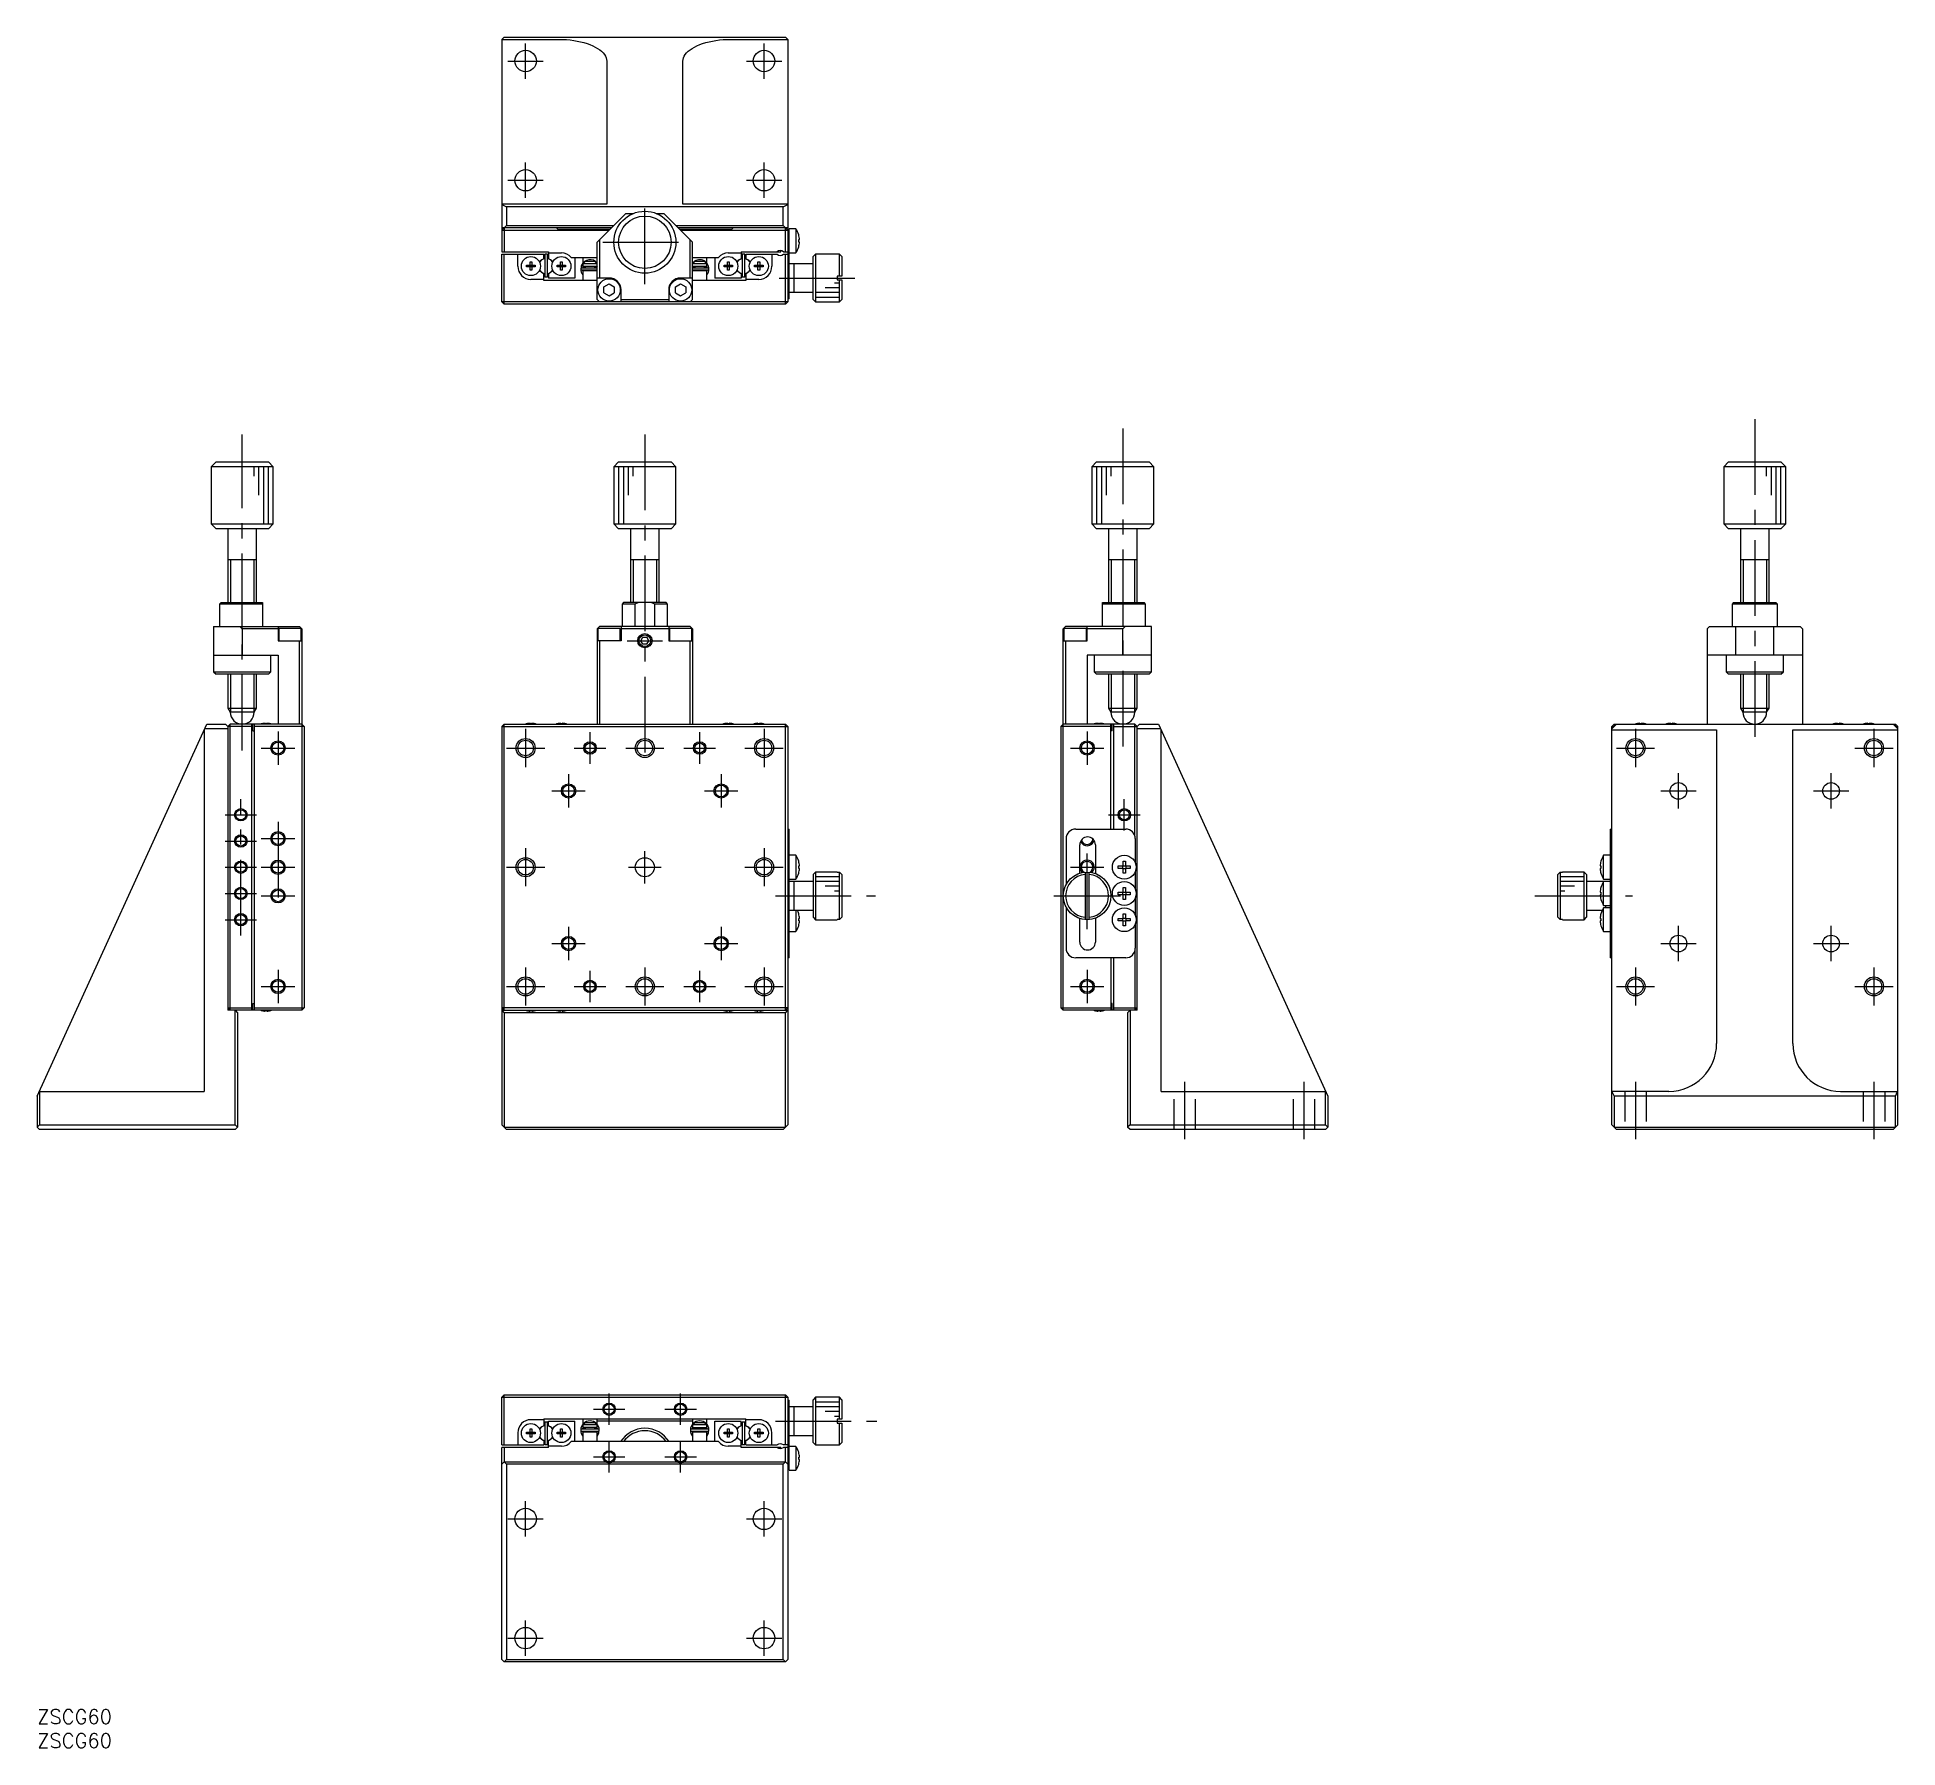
# Model space of a CAD drawing. Extents: x 0 to 390, y -8 to 351.
import ezdxf

# ---------------------------------------------------------------- set-up
doc = ezdxf.new("R2010")
doc.units = 0
doc.header["$LTSCALE"] = 0.5
doc.linetypes.add('CENTER', pattern=[50.8, 31.75, -6.35, 6.35, -6.35])
doc.linetypes.add('DASHED', pattern=[19.05, 12.7, -6.35])
for name, color, linetype in [('MSM_CENTER', 1, 'CENTER'), ('MSM_CONTINUOUS', 7, 'CONTINUOUS'), ('MSM_DASHED', 4, 'DASHED'), ('MSM_NARROW', 5, 'CONTINUOUS'), ('MSM_PART_NUMBER', 7, 'CONTINUOUS')]:
    doc.layers.add(name, color=color, linetype=linetype)
doc.styles.get("Standard").update_dxf_attribs({"font": 'txt.shx', "height": 3, "bigfont": 'bigfont.shx'})

# ---------------------------------------------------------------- blocks, each defined once
blk = doc.blocks.new('*U2')
at = {"layer": 'MSM_PART_NUMBER'}
blk.add_text('ZSCG60', height=3, dxfattribs=at).set_placement((0, -3))
blk = doc.blocks.new('*U3')
at = {"layer": 'MSM_PART_NUMBER'}
blk.add_text('ZSCG60', height=3, dxfattribs=at).set_placement((0, -8))

msp = doc.modelspace()

# ---------------------------------------------------------------- linework, layer by layer
at = {"layer": 'MSM_CENTER'}
for p, q in [((102.431119, 342.035936), (102.431119, 349.435936)), ((152.431119, 342.035936), (152.431119, 349.435936)), ((98.731119, 345.735936), (106.131119, 345.735936)), ((148.731119, 345.735936), (156.131119, 345.735936)), ((102.431119, 317.035936), (102.431119, 324.435936)), ((152.431119, 317.035936), (152.431119, 324.435936)), ((98.731119, 320.735936), (106.131119, 320.735936)), ((148.731119, 320.735936), (156.131119, 320.735936)), ((127.431119, 298.935936), (127.431119, 316.535936)), ((118.631119, 307.735936), (136.231119, 307.735936)), ((155.581119, 300.235936), (173.081119, 300.235936)), ((360.192402, 270.667013), (360.192402, 201.917013)), ((43, 201.167013), (43, 267.417013)), ((127.431119, 267.417013), (127.431119, 197.667013)), ((227.681856, 268.667013), (227.681856, 200.917013)), ((123.731119, 224.167013), (131.131119, 224.167013)), ((50.5, 205.167013), (50.5, 198.167013)), ((102.431119, 205.667013), (102.431119, 197.667013)), ((115.931119, 198.367013), (115.931119, 204.967013)), ((138.931119, 198.367013), (138.931119, 204.967013)), ((152.431119, 205.667013), (152.431119, 197.667013)), ((220.181856, 205.167013), (220.181856, 198.167013)), ((335.192402, 205.667013), (335.192402, 197.667013)), ((385.192402, 205.667013), (385.192402, 197.667013)), ((47, 201.667013), (54, 201.667013)), ((98.431119, 201.667013), (106.431119, 201.667013)), ((112.631119, 201.667013), (119.231119, 201.667013)), ((123.431119, 201.667013), (131.431119, 201.667013)), ((135.631119, 201.667013), (142.231119, 201.667013)), ((148.431119, 201.667013), (156.431119, 201.667013)), ((216.681856, 201.667013), (223.681856, 201.667013)), ((331.192402, 201.667013), (339.192402, 201.667013)), ((381.192402, 201.667013), (389.192402, 201.667013)), ((111.431119, 196.167013), (111.431119, 189.167013)), ((143.431119, 196.167013), (143.431119, 189.167013)), ((344.192402, 188.967013), (344.192402, 196.367013)), ((376.192402, 188.967013), (376.192402, 196.367013)), ((107.931119, 192.667013), (114.931119, 192.667013)), ((139.931119, 192.667013), (146.931119, 192.667013)), ((340.492402, 192.667013), (347.892402, 192.667013)), ((372.492402, 192.667013), (379.892402, 192.667013)), ((39.4, 187.667013), (46, 187.667013)), ((42.7, 162.367013), (42.7, 190.967013)), ((224.681856, 187.667013), (231.281856, 187.667013)), ((227.981856, 184.367013), (227.981856, 190.967013)), ((50.5, 186.167013), (50.5, 167.167013)), ((39.4, 182.167013), (46, 182.167013)), ((47, 182.667013), (54, 182.667013)), ((102.431119, 180.667013), (102.431119, 172.667013)), ((127.431119, 173.267013), (127.431119, 180.067013)), ((152.431119, 180.667013), (152.431119, 172.667013)), ((220.181856, 163.667013), (220.181856, 180.167013)), ((39.4, 176.667013), (46, 176.667013)), ((47, 176.667013), (54, 176.667013)), ((98.431119, 176.667013), (106.431119, 176.667013)), ((124.031119, 176.667013), (130.831119, 176.667013)), ((148.431119, 176.667013), (156.431119, 176.667013)), ((216.681856, 176.667013), (223.681856, 176.667013)), ((39.4, 171.167013), (46, 171.167013)), ((47, 170.667013), (54, 170.667013)), ((154.831119, 170.667013), (175.831119, 170.667013)), ((213.181856, 170.667013), (227.181856, 170.667013)), ((314.042402, 170.667013), (334.542402, 170.667013)), ((39.4, 165.667013), (46, 165.667013)), ((111.431119, 164.167013), (111.431119, 157.167013)), ((143.431119, 164.167013), (143.431119, 157.167013)), ((344.192402, 156.967013), (344.192402, 164.367013)), ((376.192402, 156.967013), (376.192402, 164.367013)), ((107.931119, 160.667013), (114.931119, 160.667013)), ((139.931119, 160.667013), (146.931119, 160.667013)), ((340.492402, 160.667013), (347.892402, 160.667013)), ((372.492402, 160.667013), (379.892402, 160.667013)), ((50.5, 155.167013), (50.5, 148.167013)), ((102.431119, 155.667013), (102.431119, 147.667013)), ((115.931119, 148.367013), (115.931119, 154.967013)), ((127.431119, 155.667013), (127.431119, 147.667013)), ((138.931119, 148.367013), (138.931119, 154.967013)), ((152.431119, 155.667013), (152.431119, 147.667013)), ((220.181856, 155.167013), (220.181856, 148.167013)), ((335.192402, 155.667013), (335.192402, 147.667013)), ((385.192402, 155.667013), (385.192402, 147.667013)), ((47, 151.667013), (54, 151.667013)), ((98.431119, 151.667013), (106.431119, 151.667013)), ((112.631119, 151.667013), (119.231119, 151.667013)), ((123.431119, 151.667013), (131.431119, 151.667013)), ((135.631119, 151.667013), (142.231119, 151.667013)), ((148.431119, 151.667013), (156.431119, 151.667013)), ((216.681856, 151.667013), (223.681856, 151.667013)), ((331.192402, 151.667013), (339.192402, 151.667013)), ((381.192402, 151.667013), (389.192402, 151.667013)), ((240.681856, 119.667013), (240.681856, 131.667013)), ((265.681856, 119.667013), (265.681856, 131.667013)), ((335.192402, 131.667013), (335.192402, 119.667013)), ((385.192402, 131.667013), (385.192402, 119.667013)), ((116.631119, 63), (123.231119, 63)), ((119.931119, 59.7), (119.931119, 66.3)), ((131.631119, 63), (138.231119, 63)), ((134.931119, 59.7), (134.931119, 66.3)), ((154.831119, 60.5), (176.081119, 60.5)), ((119.931119, 49.7), (119.931119, 56.3)), ((134.931119, 49.7), (134.931119, 56.3)), ((116.631119, 53), (123.231119, 53)), ((131.631119, 53), (138.231119, 53)), ((102.431119, 36.3), (102.431119, 43.7)), ((152.431119, 36.3), (152.431119, 43.7)), ((98.731119, 40), (106.131119, 40)), ((148.731119, 40), (156.131119, 40)), ((102.431119, 11.3), (102.431119, 18.7)), ((152.431119, 11.3), (152.431119, 18.7)), ((98.731119, 15), (106.131119, 15)), ((148.731119, 15), (156.131119, 15))]:
    msp.add_line(p, q, dxfattribs=at)
at = {"layer": 'MSM_CONTINUOUS'}
for p, q in [((97.931119, 350.735936), (97.431119, 350.235936)), ((97.431119, 350.235936), (97.431119, 305.735936)), ((97.475392, 350.280209), (109.431119, 350.280209)), ((97.931119, 350.735936), (156.931119, 350.735936)), ((109.431119, 350.280209), (110.21571, 350.266161)), ((110.21571, 350.266161), (110.995463, 350.224102)), ((110.995463, 350.224102), (111.765572, 350.154292)), ((111.765572, 350.154292), (112.521289, 350.057161)), ((112.521289, 350.057161), (113.257953, 349.933308)), ((113.257953, 349.933308), (113.971024, 349.783497)), ((113.971024, 349.783497), (114.656104, 349.608652)), ((114.656104, 349.608652), (115.308971, 349.40985)), ((115.308971, 349.40985), (115.925599, 349.188316)), ((115.925599, 349.188316), (116.502186, 348.945418)), ((116.502186, 348.945418), (117.035178, 348.682652)), ((117.035178, 348.682652), (117.521289, 348.401638)), ((117.521289, 348.401638), (117.95752, 348.10411)), ((117.95752, 348.10411), (118.341184, 347.791901)), ((118.341184, 347.791901), (118.669914, 347.466936)), ((118.669914, 347.466936), (118.941684, 347.131218)), ((135.920553, 347.131218), (136.192323, 347.466936)), ((136.192323, 347.466936), (136.521053, 347.791901)), ((136.521053, 347.791901), (136.904717, 348.10411)), ((136.904717, 348.10411), (137.340949, 348.401638)), ((137.340949, 348.401638), (137.827059, 348.682652)), ((137.827059, 348.682652), (138.360051, 348.945418)), ((138.360051, 348.945418), (138.936638, 349.188316)), ((138.936638, 349.188316), (139.553266, 349.40985)), ((139.553266, 349.40985), (140.206133, 349.608652)), ((140.206133, 349.608652), (140.891214, 349.783497)), ((140.891214, 349.783497), (141.604284, 349.933308)), ((141.604284, 349.933308), (142.340949, 350.057161)), ((142.340949, 350.057161), (143.096665, 350.154292)), ((143.096665, 350.154292), (143.866774, 350.224102)), ((143.866774, 350.224102), (144.646528, 350.266161)), ((144.646528, 350.266161), (145.431119, 350.280209)), ((145.431119, 350.280209), (157.386845, 350.280209)), ((157.431119, 350.235936), (156.931113, 350.73593)), ((157.431119, 350.235936), (157.431119, 295.235936)), ((118.941684, 347.131218), (119.154818, 346.786819)), ((119.154818, 346.786819), (119.308002, 346.43586)), ((119.308002, 346.43586), (119.400292, 346.080505)), ((119.400292, 346.080505), (119.431119, 345.722947)), ((119.431119, 345.722947), (119.431119, 315.735936)), ((135.431119, 345.722947), (135.461945, 346.080505)), ((135.431119, 315.735936), (135.431119, 345.722947)), ((135.461945, 346.080505), (135.554235, 346.43586)), ((135.554235, 346.43586), (135.707419, 346.786819)), ((135.707419, 346.786819), (135.920553, 347.131218)), ((119.431119, 315.735936), (97.431119, 315.735936)), ((97.431119, 315.645014), (98.431119, 315.189288)), ((156.431119, 315.189288), (98.431119, 315.189288)), ((98.431119, 315.189288), (98.431119, 311.235936)), ((117.431119, 307.735936), (123.431119, 313.735936)), ((123.431119, 313.735936), (124.931119, 313.735936)), ((129.931119, 313.735936), (131.431119, 313.735936)), ((131.431119, 313.735936), (137.431119, 307.735936)), ((157.431119, 315.735936), (135.431119, 315.735936)), ((156.431119, 315.189288), (157.431119, 315.645014)), ((156.431119, 311.235936), (156.431119, 315.189288)), ((97.431119, 310.235936), (98.431119, 311.235936)), ((120.431119, 310.735936), (97.431119, 310.735936)), ((97.431119, 310.235936), (119.931119, 310.235936)), ((97.931119, 310.735936), (97.931119, 305.735936)), ((98.431119, 311.235936), (120.931119, 311.235936)), ((109.281119, 310.385936), (108.931119, 310.735936)), ((120.081119, 310.385936), (109.281119, 310.385936)), ((133.931119, 311.235936), (156.431119, 311.235936)), ((157.431119, 310.735936), (134.431119, 310.735936)), ((145.581119, 310.385936), (134.781119, 310.385936)), ((134.931119, 310.235936), (157.431119, 310.235936)), ((145.931119, 310.735936), (145.581119, 310.385936)), ((156.431119, 311.235936), (157.431119, 310.235936)), ((156.931119, 305.735936), (156.931119, 310.735936)), ((157.431119, 310.335936), (157.731119, 310.335936)), ((159.122776, 310.535936), (157.731119, 310.535936)), ((157.731119, 295.835936), (157.731119, 310.535936)), ((159.122776, 310.535936), (159.122776, 305.535936)), ((159.693699, 309.294525), (159.700554, 309.297868)), ((159.693699, 307.775936), (159.693699, 308.295936)), ((159.693699, 308.295936), (159.866071, 308.295936)), ((97.431119, 305.735936), (107.231119, 305.735936)), ((97.431119, 295.235936), (97.431119, 305.235936)), ((97.431119, 305.235936), (106.231119, 305.235936)), ((97.931119, 294.735936), (97.931119, 305.235936)), ((100.781119, 302.685936), (100.781119, 305.235936)), ((106.231119, 304.286741), (106.231119, 305.235936)), ((106.431119, 305.235936), (106.431119, 300.435936)), ((107.031119, 305.235936), (106.431119, 305.235936)), ((107.031119, 300.435936), (107.031119, 305.235936)), ((107.231119, 305.735936), (107.231119, 304.286741)), ((107.231119, 305.485936), (109.931119, 305.485936)), ((112.010181, 304.535936), (117.431119, 304.535936)), ((112.731119, 304.535936), (112.731119, 300.235936)), ((114.431119, 304.535936), (114.431119, 303.372551)), ((117.431119, 295.735936), (117.431119, 307.735936)), ((117.931119, 308.235936), (117.931119, 300.235936)), ((136.931119, 300.235936), (136.931119, 308.235936)), ((137.431119, 295.735936), (137.431119, 307.735936)), ((137.431119, 304.535936), (142.852056, 304.535936)), ((140.431119, 303.372181), (140.431119, 304.535936)), ((142.131119, 304.535936), (142.131119, 300.235936)), ((144.931119, 305.485936), (147.631119, 305.485936)), ((147.631119, 305.735936), (147.631119, 304.286741)), ((147.631119, 305.735936), (155.931119, 305.735936)), ((147.831119, 305.235936), (147.831119, 300.435936)), ((148.431119, 305.235936), (147.831119, 305.235936)), ((148.431119, 300.435936), (148.431119, 305.235936)), ((148.631119, 305.235936), (148.631119, 304.286741)), ((148.631119, 305.235936), (155.169681, 305.235936)), ((154.081119, 305.235936), (154.081119, 302.685936)), ((155.931119, 305.735936), (155.931119, 305.980923)), ((156.492556, 305.735936), (157.431119, 305.735936)), ((156.492556, 305.235936), (157.431119, 305.235936)), ((156.931119, 294.735936), (156.931119, 305.235936)), ((157.731119, 305.535936), (159.122776, 305.535936)), ((159.866071, 307.775936), (159.693699, 307.775936)), ((159.700554, 306.774003), (159.693699, 306.777346)), ((163.231119, 305.235936), (162.731119, 304.735936)), ((162.731119, 295.735936), (162.731119, 304.735936)), ((163.231119, 305.235936), (163.231119, 295.235936)), ((168.231119, 305.235936), (163.231119, 305.235936)), ((168.231119, 300.635936), (168.231119, 305.235936)), ((168.731119, 304.735936), (168.231119, 305.235936)), ((168.731119, 304.735936), (168.731119, 300.635936)), ((102.644757, 302.555936), (102.644757, 302.915936)), ((102.644757, 302.915936), (103.351119, 302.915936)), ((103.351119, 302.555936), (102.644757, 302.555936)), ((103.351119, 303.622297), (103.711119, 303.622297)), ((103.351119, 302.915936), (103.351119, 303.622297)), ((103.361491, 302.905563), (103.351119, 302.915936)), ((103.361491, 302.566308), (103.351119, 302.555936)), ((103.351119, 301.849574), (103.351119, 302.555936)), ((103.711119, 301.849574), (103.351119, 301.849574)), ((103.361491, 302.566308), (103.361491, 302.905563)), ((103.361491, 302.905563), (103.700746, 302.905563)), ((103.700746, 302.566308), (103.361491, 302.566308)), ((103.700746, 302.905563), (103.711119, 302.915936)), ((103.700746, 302.905563), (103.700746, 302.566308)), ((103.700746, 302.566308), (103.711119, 302.555936)), ((103.711119, 303.622297), (103.711119, 302.915936)), ((103.711119, 302.915936), (104.41748, 302.915936)), ((103.711119, 302.555936), (103.711119, 301.849574)), ((104.41748, 302.555936), (103.711119, 302.555936)), ((104.41748, 302.915936), (104.41748, 302.555936)), ((106.231119, 304.286741), (105.971023, 304.136575)), ((105.971023, 301.335296), (106.231119, 301.18513)), ((106.231119, 299.735936), (106.231119, 301.18513)), ((107.491214, 304.136575), (107.231119, 304.286741)), ((107.231119, 301.18513), (107.491214, 301.335296)), ((107.231119, 301.18513), (107.231119, 300.235936)), ((109.044757, 302.915936), (109.751119, 302.915936)), ((109.044757, 302.555936), (109.044757, 302.915936)), ((109.751119, 302.555936), (109.044757, 302.555936)), ((109.751119, 303.622297), (110.111119, 303.622297)), ((109.751119, 302.915936), (109.751119, 303.622297)), ((109.761491, 302.905563), (109.751119, 302.915936)), ((109.761491, 302.566308), (109.751119, 302.555936)), ((109.751119, 301.849574), (109.751119, 302.555936)), ((110.111119, 301.849574), (109.751119, 301.849574)), ((109.761491, 302.566308), (109.761491, 302.905563)), ((109.761491, 302.905563), (110.100746, 302.905563)), ((110.100746, 302.566308), (109.761491, 302.566308)), ((110.100746, 302.905563), (110.111119, 302.915936)), ((110.100746, 302.905563), (110.100746, 302.566308)), ((110.100746, 302.566308), (110.111119, 302.555936)), ((110.111119, 303.622297), (110.111119, 302.915936)), ((110.111119, 302.915936), (110.81748, 302.915936)), ((110.111119, 302.555936), (110.111119, 301.849574)), ((110.81748, 302.555936), (110.111119, 302.555936)), ((110.81748, 302.915936), (110.81748, 302.555936)), ((114.123422, 302.850982), (113.987463, 302.163528)), ((114.088613, 302.66982), (114.087533, 302.635594)), ((114.087533, 302.635594), (114.088165, 302.601358)), ((114.088165, 302.601358), (114.090508, 302.567195)), ((114.091402, 302.703952), (114.088613, 302.66982)), ((114.090508, 302.567195), (114.094555, 302.533189)), ((114.095895, 302.737907), (114.091402, 302.703952)), ((114.094555, 302.533189), (114.100297, 302.499423)), ((114.10208, 302.771602), (114.095895, 302.737907)), ((114.100297, 302.499423), (114.107719, 302.465979)), ((114.109943, 302.804953), (114.10208, 302.771602)), ((114.107719, 302.465979), (114.116805, 302.432939)), ((114.119466, 302.83788), (114.109943, 302.804953)), ((114.116805, 302.432939), (114.127532, 302.400384)), ((114.130625, 302.8703), (114.119466, 302.83788)), ((114.127532, 302.400384), (114.139874, 302.368394)), ((114.142679, 302.900467), (114.130625, 302.8703)), ((114.139874, 302.368394), (114.153802, 302.337047)), ((114.143102, 302.901196), (114.142679, 302.900467)), ((114.146469, 302.903236), (114.143102, 302.901196)), ((114.156489, 302.929627), (114.144672, 302.902633)), ((114.1487, 302.903727), (114.146469, 302.903236)), ((114.1475, 302.909333), (114.370918, 302.841632)), ((114.153122, 302.904056), (114.1487, 302.903727)), ((114.158666, 302.903852), (114.153122, 302.904056)), ((114.153802, 302.337047), (114.157494, 302.329388)), ((114.165298, 302.903115), (114.158666, 302.903852)), ((114.172971, 302.901852), (114.165298, 302.903115)), ((114.181636, 302.900069), (114.172971, 302.901852)), ((117.431119, 302.330936), (114.181119, 302.330936)), ((114.181119, 301.940936), (117.431119, 301.940936)), ((114.191235, 302.897779), (114.181636, 302.900069)), ((114.201703, 302.894998), (114.191235, 302.897779)), ((114.212971, 302.891743), (114.201703, 302.894998)), ((114.224965, 302.888037), (114.212971, 302.891743)), ((114.237604, 302.883903), (114.224965, 302.888037)), ((114.250805, 302.879371), (114.237604, 302.883903)), ((114.264479, 302.874468), (114.250805, 302.879371)), ((114.278536, 302.869229), (114.264479, 302.874468)), ((114.292882, 302.863689), (114.278536, 302.869229)), ((114.307421, 302.857883), (114.292882, 302.863689)), ((114.322058, 302.851851), (114.307421, 302.857883)), ((114.336694, 302.845632), (114.322058, 302.851851)), ((114.351232, 302.839269), (114.336694, 302.845632)), ((114.365576, 302.832803), (114.351232, 302.839269)), ((114.37963, 302.826278), (114.365576, 302.832803)), ((114.370918, 302.841632), (114.431125, 302.811438)), ((114.3933, 302.819736), (114.37963, 302.826278)), ((114.429988, 301.724345), (114.387436, 301.940912)), ((114.406497, 302.813222), (114.3933, 302.819736)), ((114.419131, 302.806778), (114.406497, 302.813222)), ((114.431119, 302.800448), (114.419131, 302.806778)), ((114.431119, 303.235936), (114.431119, 302.735936)), ((117.431119, 303.235936), (114.431119, 303.235936)), ((114.431119, 302.735936), (117.431119, 302.735936)), ((117.431119, 301.735936), (114.431119, 301.735936)), ((114.431119, 301.735936), (114.431119, 299.735936)), ((114.477557, 302.635876), (114.478186, 302.650941)), ((114.477699, 302.620803), (114.477557, 302.635876)), ((114.478611, 302.605759), (114.477699, 302.620803)), ((114.478186, 302.650941), (114.479583, 302.665956)), ((114.480289, 302.590786), (114.478611, 302.605759)), ((114.479583, 302.665956), (114.481747, 302.680881)), ((114.482728, 302.575922), (114.480289, 302.590786)), ((114.481747, 302.680881), (114.48467, 302.695678)), ((114.48592, 302.561206), (114.482728, 302.575922)), ((114.48467, 302.695678), (114.488346, 302.710308)), ((114.485435, 303.235936), (115.014604, 303.735936)), ((114.489855, 302.546676), (114.48592, 302.561206)), ((114.488346, 302.710308), (114.492762, 302.724731)), ((114.494521, 302.532369), (114.489855, 302.546676)), ((114.492762, 302.724731), (114.497906, 302.73891)), ((114.492924, 302.535936), (114.931119, 302.535936)), ((114.499905, 302.518322), (114.494521, 302.532369)), ((114.497906, 302.73891), (114.501313, 302.747231)), ((114.50599, 302.504569), (114.499905, 302.518322)), ((114.512759, 302.491145), (114.50599, 302.504569)), ((114.520193, 302.478082), (114.512759, 302.491145)), ((114.528271, 302.465413), (114.520193, 302.478082)), ((114.536971, 302.453167), (114.528271, 302.465413)), ((114.54627, 302.441374), (114.536971, 302.453167)), ((114.556143, 302.430061), (114.54627, 302.441374)), ((114.566563, 302.419254), (114.556143, 302.430061)), ((114.577505, 302.408978), (114.566563, 302.419254)), ((114.588939, 302.399257), (114.577505, 302.408978)), ((114.600838, 302.390112), (114.588939, 302.399257)), ((114.613172, 302.381563), (114.600838, 302.390112)), ((114.625909, 302.37363), (114.613172, 302.381563)), ((114.63902, 302.36633), (114.625909, 302.37363)), ((114.652471, 302.359679), (114.63902, 302.36633)), ((114.666232, 302.353691), (114.652471, 302.359679)), ((114.680269, 302.34838), (114.666232, 302.353691)), ((114.694548, 302.343758), (114.680269, 302.34838)), ((114.709036, 302.339833), (114.694548, 302.343758)), ((114.7237, 302.336616), (114.709036, 302.339833)), ((114.738503, 302.334113), (114.7237, 302.336616)), ((114.753413, 302.332329), (114.738503, 302.334113)), ((114.768393, 302.331269), (114.753413, 302.332329)), ((114.782618, 302.330936), (114.768393, 302.331269)), ((114.931119, 302.735936), (114.931119, 302.330936)), ((114.931119, 301.940936), (114.931119, 301.735936)), ((115.014604, 303.735936), (116.847634, 303.735936)), ((116.847634, 303.735936), (117.376802, 303.235936)), ((116.931119, 302.330936), (116.931119, 302.735936)), ((116.931119, 302.535936), (117.369303, 302.535936)), ((116.931119, 301.735936), (116.931119, 301.940936)), ((117.086314, 302.331011), (117.079619, 302.330936)), ((117.101319, 302.331707), (117.086314, 302.331011)), ((117.116274, 302.333129), (117.101319, 302.331707)), ((117.131146, 302.335274), (117.116274, 302.333129)), ((117.145898, 302.338138), (117.131146, 302.335274)), ((117.160496, 302.341715), (117.145898, 302.338138)), ((117.174906, 302.345998), (117.160496, 302.341715)), ((117.189092, 302.350978), (117.174906, 302.345998)), ((117.203022, 302.356645), (117.189092, 302.350978)), ((117.216661, 302.362986), (117.203022, 302.356645)), ((117.229975, 302.369988), (117.216661, 302.362986)), ((117.242933, 302.377635), (117.229975, 302.369988)), ((117.255502, 302.385912), (117.242933, 302.377635)), ((117.26765, 302.3948), (117.255502, 302.385912)), ((117.279347, 302.404279), (117.26765, 302.3948)), ((117.290563, 302.414327), (117.279347, 302.404279)), ((117.301268, 302.424922), (117.290563, 302.414327)), ((117.311434, 302.436039), (117.301268, 302.424922)), ((117.321035, 302.447651), (117.311434, 302.436039)), ((117.330045, 302.459733), (117.321035, 302.447651)), ((117.338438, 302.472253), (117.330045, 302.459733)), ((117.346192, 302.485182), (117.338438, 302.472253)), ((117.353286, 302.498487), (117.346192, 302.485182)), ((117.359698, 302.512136), (117.353286, 302.498487)), ((117.365412, 302.526094), (117.359698, 302.512136)), ((117.360924, 302.747231), (117.36669, 302.732686)), ((117.37041, 302.540325), (117.365412, 302.526094)), ((117.366328, 302.736093), (117.431405, 302.547571)), ((117.36669, 302.732686), (117.371506, 302.718425)), ((117.374678, 302.554793), (117.37041, 302.540325)), ((117.371506, 302.718425), (117.375591, 302.703932)), ((117.378204, 302.569459), (117.374678, 302.554793)), ((117.375591, 302.703932), (117.378934, 302.689246)), ((117.380977, 302.584285), (117.378204, 302.569459)), ((117.378934, 302.689246), (117.381525, 302.674404)), ((117.38299, 302.599233), (117.380977, 302.584285)), ((117.381525, 302.674404), (117.383355, 302.659445)), ((117.384237, 302.614263), (117.38299, 302.599233)), ((117.383355, 302.659445), (117.384419, 302.644409)), ((117.384713, 302.629335), (117.384237, 302.614263)), ((117.384419, 302.644409), (117.384713, 302.629335)), ((140.431119, 303.235936), (137.431119, 303.235936)), ((137.431119, 302.735936), (140.431119, 302.735936)), ((140.681119, 302.330936), (137.431119, 302.330936)), ((137.431119, 301.940936), (140.681119, 301.940936)), ((140.431119, 301.735936), (137.431119, 301.735936)), ((137.477557, 302.635876), (137.478186, 302.650941)), ((137.477699, 302.620803), (137.477557, 302.635876)), ((137.478611, 302.605759), (137.477699, 302.620803)), ((137.478186, 302.650941), (137.479583, 302.665956)), ((137.480289, 302.590786), (137.478611, 302.605759)), ((137.479583, 302.665956), (137.481747, 302.680881)), ((137.482728, 302.575922), (137.480289, 302.590786)), ((137.481747, 302.680881), (137.48467, 302.695678)), ((137.48592, 302.561206), (137.482728, 302.575922)), ((137.48467, 302.695678), (137.488346, 302.710308)), ((137.485435, 303.235936), (138.014604, 303.735936)), ((137.489855, 302.546676), (137.48592, 302.561206)), ((137.488346, 302.710308), (137.492762, 302.724731)), ((137.494521, 302.532369), (137.489855, 302.546676)), ((137.492762, 302.724731), (137.497906, 302.73891)), ((137.492924, 302.535936), (137.931119, 302.535936)), ((137.499905, 302.518322), (137.494521, 302.532369)), ((137.497906, 302.73891), (137.501313, 302.747231)), ((137.50599, 302.504569), (137.499905, 302.518322)), ((137.512759, 302.491145), (137.50599, 302.504569)), ((137.520193, 302.478082), (137.512759, 302.491145)), ((137.528271, 302.465413), (137.520193, 302.478082)), ((137.536971, 302.453167), (137.528271, 302.465413)), ((137.54627, 302.441374), (137.536971, 302.453167)), ((137.556143, 302.430061), (137.54627, 302.441374)), ((137.566563, 302.419254), (137.556143, 302.430061)), ((137.577505, 302.408978), (137.566563, 302.419254)), ((137.588939, 302.399257), (137.577505, 302.408978)), ((137.600838, 302.390112), (137.588939, 302.399257)), ((137.613172, 302.381563), (137.600838, 302.390112)), ((137.625909, 302.37363), (137.613172, 302.381563)), ((137.63902, 302.36633), (137.625909, 302.37363)), ((137.652471, 302.359679), (137.63902, 302.36633)), ((137.666232, 302.353691), (137.652471, 302.359679)), ((137.680269, 302.34838), (137.666232, 302.353691)), ((137.694548, 302.343758), (137.680269, 302.34838)), ((137.709036, 302.339833), (137.694548, 302.343758)), ((137.7237, 302.336616), (137.709036, 302.339833)), ((137.738503, 302.334113), (137.7237, 302.336616)), ((137.753413, 302.332329), (137.738503, 302.334113)), ((137.768393, 302.331269), (137.753413, 302.332329)), ((137.782618, 302.330936), (137.768393, 302.331269)), ((137.931119, 302.735936), (137.931119, 302.330936)), ((137.931119, 301.940936), (137.931119, 301.735936)), ((138.014604, 303.735936), (139.847634, 303.735936)), ((139.847634, 303.735936), (140.376802, 303.235936)), ((139.931119, 302.330936), (139.931119, 302.735936)), ((139.931119, 302.535936), (140.369303, 302.535936)), ((139.931119, 301.735936), (139.931119, 301.940936)), ((140.086314, 302.331011), (140.079619, 302.330936)), ((140.101319, 302.331707), (140.086314, 302.331011)), ((140.116274, 302.333129), (140.101319, 302.331707)), ((140.131146, 302.335274), (140.116274, 302.333129)), ((140.145898, 302.338138), (140.131146, 302.335274)), ((140.160496, 302.341715), (140.145898, 302.338138)), ((140.174906, 302.345998), (140.160496, 302.341715)), ((140.189092, 302.350978), (140.174906, 302.345998)), ((140.203022, 302.356645), (140.189092, 302.350978)), ((140.216661, 302.362986), (140.203022, 302.356645)), ((140.229975, 302.369988), (140.216661, 302.362986)), ((140.242933, 302.377635), (140.229975, 302.369988)), ((140.255502, 302.385912), (140.242933, 302.377635)), ((140.26765, 302.3948), (140.255502, 302.385912)), ((140.279347, 302.404279), (140.26765, 302.3948)), ((140.290563, 302.414327), (140.279347, 302.404279)), ((140.301268, 302.424922), (140.290563, 302.414327)), ((140.311434, 302.436039), (140.301268, 302.424922)), ((140.321035, 302.447651), (140.311434, 302.436039)), ((140.330045, 302.459733), (140.321035, 302.447651)), ((140.338438, 302.472253), (140.330045, 302.459733)), ((140.346192, 302.485182), (140.338438, 302.472253)), ((140.353286, 302.498487), (140.346192, 302.485182)), ((140.359698, 302.512136), (140.353286, 302.498487)), ((140.365412, 302.526094), (140.359698, 302.512136)), ((140.360924, 302.747231), (140.36669, 302.732686)), ((140.37041, 302.540325), (140.365412, 302.526094)), ((140.366328, 302.736093), (140.474808, 302.330978)), ((140.36669, 302.732686), (140.371506, 302.718425)), ((140.374678, 302.554793), (140.37041, 302.540325)), ((140.371506, 302.718425), (140.375591, 302.703932)), ((140.378204, 302.569459), (140.374678, 302.554793)), ((140.375591, 302.703932), (140.378934, 302.689246)), ((140.380977, 302.584285), (140.378204, 302.569459)), ((140.378934, 302.689246), (140.381525, 302.674404)), ((140.38299, 302.599233), (140.380977, 302.584285)), ((140.381525, 302.674404), (140.383355, 302.659445)), ((140.384237, 302.614263), (140.38299, 302.599233)), ((140.383355, 302.659445), (140.384419, 302.644409)), ((140.384713, 302.629335), (140.384237, 302.614263)), ((140.384419, 302.644409), (140.384713, 302.629335)), ((140.431119, 302.735936), (140.431119, 303.235936)), ((140.431119, 299.735936), (140.431119, 301.735936)), ((140.474484, 301.94088), (140.431205, 301.723502)), ((140.715338, 302.905774), (140.714781, 302.909123)), ((140.74094, 302.843581), (140.719559, 302.900467)), ((144.044757, 302.915936), (144.751119, 302.915936)), ((144.044757, 302.555936), (144.044757, 302.915936)), ((144.751119, 302.555936), (144.044757, 302.555936)), ((144.751119, 303.622297), (145.111119, 303.622297)), ((144.751119, 302.915936), (144.751119, 303.622297)), ((144.761491, 302.905563), (144.751119, 302.915936)), ((144.761491, 302.566308), (144.751119, 302.555936)), ((144.751119, 301.849574), (144.751119, 302.555936)), ((145.111119, 301.849574), (144.751119, 301.849574)), ((144.761491, 302.566308), (144.761491, 302.905563)), ((144.761491, 302.905563), (145.100746, 302.905563)), ((145.100746, 302.566308), (144.761491, 302.566308)), ((145.100746, 302.905563), (145.111119, 302.915936)), ((145.100746, 302.905563), (145.100746, 302.566308)), ((145.100746, 302.566308), (145.111119, 302.555936)), ((145.111119, 303.622297), (145.111119, 302.915936)), ((145.111119, 302.915936), (145.81748, 302.915936)), ((145.111119, 302.555936), (145.111119, 301.849574)), ((145.81748, 302.555936), (145.111119, 302.555936)), ((145.81748, 302.915936), (145.81748, 302.555936)), ((147.371023, 304.136575), (147.631119, 304.286741)), ((147.631119, 301.18513), (147.371023, 301.335296)), ((147.631119, 301.18513), (147.631119, 300.235936)), ((148.631119, 304.286741), (148.891214, 304.136575)), ((148.891214, 301.335296), (148.631119, 301.18513)), ((148.631119, 301.18513), (148.631119, 299.735936)), ((150.444757, 302.555936), (150.444757, 302.915936)), ((150.444757, 302.915936), (151.151119, 302.915936)), ((151.151119, 302.555936), (150.444757, 302.555936)), ((151.151119, 303.622297), (151.511119, 303.622297)), ((151.151119, 302.915936), (151.151119, 303.622297)), ((151.161491, 302.905563), (151.151119, 302.915936)), ((151.161491, 302.566308), (151.151119, 302.555936)), ((151.151119, 301.849574), (151.151119, 302.555936)), ((151.511119, 301.849574), (151.151119, 301.849574)), ((151.161491, 302.566308), (151.161491, 302.905563)), ((151.161491, 302.905563), (151.500746, 302.905563)), ((151.500746, 302.566308), (151.161491, 302.566308)), ((151.500746, 302.905563), (151.511119, 302.915936)), ((151.500746, 302.905563), (151.500746, 302.566308)), ((151.500746, 302.566308), (151.511119, 302.555936)), ((151.511119, 303.622297), (151.511119, 302.915936)), ((151.511119, 302.915936), (152.21748, 302.915936)), ((152.21748, 302.555936), (151.511119, 302.555936)), ((151.511119, 302.555936), (151.511119, 301.849574)), ((152.21748, 302.915936), (152.21748, 302.555936)), ((162.731119, 303.235936), (157.731119, 303.235936)), ((158.731119, 297.235936), (158.731119, 303.235936)), ((167.731119, 300.635936), (167.731119, 299.835936)), ((168.731119, 300.635936), (167.731119, 300.635936)), ((106.231119, 299.935936), (103.531119, 299.935936)), ((117.431119, 299.735936), (106.231119, 299.735936)), ((107.031119, 300.435936), (106.431119, 300.435936)), ((112.731119, 300.235936), (107.231119, 300.235936)), ((119.931119, 300.235936), (117.431119, 300.235936)), ((118.831119, 298.371021), (119.931119, 299.006106)), ((118.831119, 297.10085), (118.831119, 298.371021)), ((118.831119, 297.10085), (119.931119, 296.465765)), ((119.931119, 299.006106), (121.031119, 298.371021)), ((119.931119, 296.465765), (121.031119, 297.10085)), ((121.031119, 298.371021), (121.031119, 297.10085)), ((122.431119, 295.235936), (122.431119, 297.735936)), ((132.431119, 297.735936), (132.431119, 295.235936)), ((133.831119, 298.371021), (134.931119, 299.006106)), ((133.831119, 297.10085), (133.831119, 298.371021)), ((133.831119, 297.10085), (134.931119, 296.465765)), ((137.431119, 300.235936), (134.931119, 300.235936)), ((134.931119, 299.006106), (136.031119, 298.371021)), ((134.931119, 296.465765), (136.031119, 297.10085)), ((136.031119, 298.371021), (136.031119, 297.10085)), ((148.631119, 299.735936), (137.431119, 299.735936)), ((147.631119, 300.235936), (142.131119, 300.235936)), ((148.431119, 300.435936), (147.831119, 300.435936)), ((151.331119, 299.935936), (148.631119, 299.935936)), ((157.731119, 297.235936), (162.731119, 297.235936)), ((167.731119, 299.835936), (168.731119, 299.835936)), ((168.231119, 295.235936), (168.231119, 299.835936)), ((168.731119, 299.835936), (168.731119, 295.735936)), ((97.931119, 294.735936), (97.431119, 295.235936)), ((157.431119, 295.235936), (97.431119, 295.235936)), ((156.931119, 294.735936), (97.931119, 294.735936)), ((117.431119, 295.735936), (117.931119, 295.235936)), ((122.431119, 295.735936), (132.431119, 295.735936)), ((136.931119, 295.235936), (137.431119, 295.735936)), ((156.931119, 294.735936), (157.431119, 295.235936)), ((157.731119, 295.835936), (157.431119, 295.835936)), ((162.731119, 295.735936), (163.231119, 295.235936)), ((163.231119, 295.235936), (168.231119, 295.235936)), ((168.231119, 295.235936), (168.731119, 295.735936)), ((37.5, 261.667013), (36.5, 260.667013)), ((37.5, 261.667013), (48.5, 261.667013)), ((49.5, 260.667013), (48.5, 261.667013)), ((121.931119, 261.667013), (120.931119, 260.667013)), ((121.931119, 261.667013), (132.931119, 261.667013)), ((133.931119, 260.667013), (132.931119, 261.667013)), ((222.181856, 261.667013), (221.181856, 260.667013)), ((222.181856, 261.667013), (233.181856, 261.667013)), ((234.181856, 260.667013), (233.181856, 261.667013)), ((354.692402, 261.667013), (353.692402, 260.667013)), ((354.692402, 261.667013), (365.692402, 261.667013)), ((366.692402, 260.667013), (365.692402, 261.667013)), ((49.5, 260.667013), (36.5, 260.667013)), ((36.5, 260.667013), (36.5, 248.667013)), ((49.5, 248.667013), (49.5, 260.667013)), ((133.931119, 260.667013), (120.931119, 260.667013)), ((120.931119, 260.667013), (120.931119, 248.667013)), ((133.931119, 248.667013), (133.931119, 260.667013)), ((221.181856, 260.667013), (221.181856, 248.667013)), ((234.181856, 260.667013), (221.181856, 260.667013)), ((234.181856, 248.667013), (234.181856, 260.667013)), ((353.692402, 260.667013), (353.692402, 248.667013)), ((366.692402, 260.667013), (353.692402, 260.667013)), ((366.692402, 248.667013), (366.692402, 260.667013)), ((36.5, 248.667013), (37.5, 247.667013)), ((36.5, 248.667013), (49.5, 248.667013)), ((48.5, 247.667013), (37.5, 247.667013)), ((40, 247.667013), (40, 232.167013)), ((46, 232.167013), (46, 247.667013)), ((48.5, 247.667013), (49.5, 248.667013)), ((120.931119, 248.667013), (121.931119, 247.667013)), ((120.931119, 248.667013), (133.931119, 248.667013)), ((132.931119, 247.667013), (121.931119, 247.667013)), ((124.431119, 247.667013), (124.431119, 232.167032)), ((130.431119, 232.167032), (130.431119, 247.667013)), ((132.931119, 247.667013), (133.931119, 248.667013)), ((221.181856, 248.667013), (234.181856, 248.667013)), ((221.181856, 248.667013), (222.181856, 247.667013)), ((233.181856, 247.667013), (222.181856, 247.667013)), ((224.681856, 247.667013), (224.681856, 232.167013)), ((230.681856, 232.167013), (230.681856, 247.667013)), ((233.181856, 247.667013), (234.181856, 248.667013)), ((353.692402, 248.667013), (366.692402, 248.667013)), ((353.692402, 248.667013), (354.692402, 247.667013)), ((365.692402, 247.667013), (354.692402, 247.667013)), ((357.192402, 247.667013), (357.192402, 232.167032)), ((363.192402, 232.167032), (363.192402, 247.667013)), ((365.692402, 247.667013), (366.692402, 248.667013)), ((46.000005, 241.167013), (39.999995, 241.167013)), ((130.431124, 241.167013), (124.431114, 241.167013)), ((230.681861, 241.167013), (224.681851, 241.167013)), ((363.192407, 241.167013), (357.192397, 241.167013)), ((38.55, 232.167013), (38.25, 231.867013)), ((47.25, 231.867013), (38.25, 231.867013)), ((38.25, 231.867013), (38.25, 227.167013)), ((38.55, 232.167013), (47.25, 232.167013)), ((47.25, 232.167013), (47.25, 227.167013)), ((122.981119, 232.167013), (122.681119, 231.867013)), ((125.309798, 231.867013), (122.681119, 231.867013)), ((122.681119, 231.867013), (122.681119, 227.167013)), ((131.881119, 232.167013), (122.981119, 232.167013)), ((126.112028, 232.167013), (125.309798, 231.867013)), ((125.309798, 231.867013), (125.309798, 227.167013)), ((129.552439, 231.867013), (128.750209, 232.167013)), ((132.181119, 231.867013), (129.552439, 231.867013)), ((129.552439, 227.167013), (129.552439, 231.867013)), ((132.181119, 231.867013), (131.881119, 232.167013)), ((132.181119, 227.167013), (132.181119, 231.867013)), ((223.431856, 232.167013), (232.131856, 232.167013)), ((223.431856, 227.167013), (223.431856, 232.167013)), ((232.431856, 231.867013), (223.431856, 231.867013)), ((232.431856, 231.867013), (232.131856, 232.167013)), ((232.431856, 227.167013), (232.431856, 231.867013)), ((355.742402, 232.167013), (355.442402, 231.867013)), ((364.942402, 231.867013), (355.442402, 231.867013)), ((355.442402, 231.867013), (355.442402, 227.167013)), ((355.742402, 232.167013), (364.642402, 232.167013)), ((364.942402, 231.867013), (364.642402, 232.167013)), ((364.942402, 227.167013), (364.942402, 231.867013)), ((37, 227.167013), (37, 217.667013)), ((37, 227.167013), (55, 227.167013)), ((43, 226.667013), (42.5, 227.167013)), ((43, 226.667013), (43, 221.167013)), ((50.5, 226.667013), (43, 226.667013)), ((50.5, 227.167013), (50.5, 224.167013)), ((55.35, 226.767013), (50.65, 226.767013)), ((50.65, 226.767013), (50.65, 224.167013)), ((55.5, 226.667013), (55, 227.167013)), ((55.35, 224.167013), (55.35, 226.767013)), ((55.5, 226.667013), (55.5, 146.667013)), ((117.431119, 226.667013), (117.931119, 227.167013)), ((117.431119, 226.667013), (117.431119, 206.667013)), ((117.581119, 226.767013), (117.581119, 224.167013)), ((122.281119, 226.767013), (117.581119, 226.767013)), ((136.931119, 227.167013), (117.931119, 227.167013)), ((122.281119, 224.167013), (122.281119, 226.767013)), ((122.431119, 227.167013), (122.431119, 224.167013)), ((132.431119, 226.667013), (122.431119, 226.667013)), ((132.431119, 227.167013), (132.431119, 224.167013)), ((132.581119, 226.767013), (132.581119, 224.167013)), ((137.281119, 226.767013), (132.581119, 226.767013)), ((137.431119, 226.667013), (136.931119, 227.167013)), ((137.281119, 224.167013), (137.281119, 226.767013)), ((137.431119, 226.667013), (137.431119, 206.667013)), ((215.681856, 227.167013), (215.181856, 226.667013)), ((215.181856, 146.667013), (215.181856, 226.667013)), ((215.331856, 226.767013), (215.331856, 224.167013)), ((220.031856, 226.767013), (215.331856, 226.767013)), ((233.681856, 227.167013), (215.681856, 227.167013)), ((220.031856, 224.167013), (220.031856, 226.767013)), ((220.181856, 224.167013), (220.181856, 227.167013)), ((227.681856, 226.667013), (220.181856, 226.667013)), ((227.681854, 221.167013), (227.681856, 226.667013)), ((228.181856, 227.167013), (227.681856, 226.667013)), ((233.681856, 217.667013), (233.681856, 227.167013)), ((350.192402, 226.667013), (350.692402, 227.167013)), ((350.192402, 226.667013), (350.192402, 206.667013)), ((350.692402, 227.167013), (369.692402, 227.167013)), ((356.192402, 227.167013), (356.192402, 221.167013)), ((364.192402, 221.167013), (364.192402, 227.167013)), ((370.192402, 226.667013), (369.692402, 227.167013)), ((370.192402, 226.667013), (370.192402, 206.667013)), ((50.5, 224.167013), (55.5, 224.167013)), ((55, 206.667013), (55, 224.167013)), ((122.431119, 224.167013), (117.431119, 224.167013)), ((117.931119, 224.167013), (117.931119, 206.667013)), ((126.565093, 224.167013), (126.998106, 224.917013)), ((126.998106, 223.417013), (126.565093, 224.167013)), ((126.998106, 224.917013), (127.864131, 224.917013)), ((127.864131, 223.417013), (126.998106, 223.417013)), ((128.297144, 224.167013), (127.864131, 224.917013)), ((127.864131, 223.417013), (128.297144, 224.167013)), ((132.431119, 224.167013), (137.431119, 224.167013)), ((136.931119, 206.667013), (136.931119, 224.167013)), ((215.181856, 224.167013), (220.181856, 224.167013)), ((215.681856, 224.167013), (215.681856, 206.667013)), ((37, 221.167013), (50.5, 221.167013)), ((49, 217.667013), (49, 221.167013)), ((50.5, 221.167013), (50.5, 206.667013)), ((220.181856, 221.167013), (220.181856, 206.667013)), ((233.681856, 221.167013), (220.181856, 221.167013)), ((221.681856, 221.167013), (221.681856, 217.667013)), ((370.192402, 221.167013), (350.1924, 221.167013)), ((354.192402, 221.167013), (354.192402, 217.667013)), ((366.192402, 217.667013), (366.192402, 221.167013)), ((37, 217.667013), (49, 217.667013)), ((37, 217.667013), (37.5, 217.167013)), ((48.5, 217.167013), (37.5, 217.167013)), ((40, 217.167013), (40, 210.033038)), ((46, 210.033038), (46, 217.167013)), ((48.5, 217.167013), (49, 217.667013)), ((221.681856, 217.667013), (222.181856, 217.167013)), ((221.681856, 217.667013), (233.681856, 217.667013)), ((233.181856, 217.167013), (222.181856, 217.167013)), ((224.681856, 217.167013), (224.681856, 210.033038)), ((230.681856, 210.033038), (230.681856, 217.167013)), ((233.181856, 217.167013), (233.681856, 217.667013)), ((354.192402, 217.667013), (366.192402, 217.667013)), ((354.192402, 217.667013), (354.692402, 217.167013)), ((365.692402, 217.167013), (354.692402, 217.167013)), ((357.192402, 217.166993), (357.192402, 210.033038)), ((363.192402, 210.033038), (363.192402, 217.166993)), ((365.692402, 217.167013), (366.192402, 217.667013)), ((40, 210.033038), (40.5, 209.167013)), ((40, 210.033038), (46, 210.033038)), ((45.5, 209.167013), (40.5, 209.167013)), ((45.5, 209.167013), (46, 210.033038)), ((47.82, 206.736534), (47.82, 206.856872)), ((48.18, 206.856872), (48.18, 206.736534)), ((103.351119, 206.736534), (103.351119, 206.856872)), ((103.711119, 206.856872), (103.711119, 206.736534)), ((109.751119, 206.736534), (109.751119, 206.856872)), ((110.111119, 206.856872), (110.111119, 206.736534)), ((144.751119, 206.736534), (144.751119, 206.856872)), ((145.111119, 206.856872), (145.111119, 206.736534)), ((151.151119, 206.736534), (151.151119, 206.856872)), ((151.511119, 206.856872), (151.511119, 206.736534)), ((222.501856, 206.736534), (222.501856, 206.856872)), ((222.861856, 206.856872), (222.861856, 206.736534)), ((224.681856, 210.033038), (230.681856, 210.033038)), ((224.681856, 210.033038), (225.181856, 209.167013)), ((230.181856, 209.167013), (225.181856, 209.167013)), ((230.181856, 209.167013), (230.681856, 210.033038)), ((336.112402, 206.736534), (336.112402, 206.856872)), ((336.472402, 206.856872), (336.472402, 206.736534)), ((342.512402, 206.736534), (342.512402, 206.856872)), ((342.872402, 206.856872), (342.872402, 206.736534)), ((357.192402, 210.033038), (363.192402, 210.033038)), ((357.192402, 210.033038), (357.692402, 209.167013)), ((362.692402, 209.167013), (357.692402, 209.167013)), ((362.692402, 209.167013), (363.192402, 210.033038)), ((377.512402, 206.736534), (377.512402, 206.856872)), ((377.872402, 206.856872), (377.872402, 206.736534)), ((383.912402, 206.736534), (383.912402, 206.856872)), ((384.272402, 206.856872), (384.272402, 206.736534)), ((0, 128.667013), (35.546631, 206.66702)), ((35, 205.467503), (35, 129.667013)), ((40, 205.667013), (35.090921, 205.667013)), ((35.546647, 206.667013), (39.5, 206.667013)), ((40, 206.167013), (39.5, 206.667013)), ((40, 206.167013), (40.5, 206.667013)), ((40, 206.167013), (40, 146.667013)), ((45, 206.167013), (40, 206.167013)), ((55.5, 206.667013), (40.5, 206.667013)), ((40.5, 146.667013), (40.5, 206.667013)), ((45, 146.667013), (45, 206.667013)), ((45.25, 205.267013), (45.25, 206.667013)), ((45.25, 205.267013), (45.5, 205.267013)), ((45.5, 206.667013), (45.5, 146.667013)), ((56, 206.167013), (45.5, 206.167013)), ((47.113638, 206.736534), (47.111384, 206.741157)), ((48.18, 206.736534), (47.82, 206.736534)), ((48.888616, 206.741157), (48.886361, 206.736534)), ((56, 206.167013), (55.5, 206.667013)), ((56, 206.167013), (56, 147.167013)), ((97.431119, 206.167013), (97.931119, 206.667013)), ((97.431119, 206.167013), (97.431119, 122.667013)), ((97.431119, 206.167013), (157.431119, 206.167013)), ((97.931119, 206.667013), (156.931119, 206.667013)), ((97.931119, 146.667013), (97.931119, 206.667013)), ((102.644757, 206.736534), (102.642503, 206.741157)), ((103.711119, 206.736534), (103.351119, 206.736534)), ((104.419735, 206.741157), (104.41748, 206.736534)), ((109.044757, 206.736534), (109.042503, 206.741157)), ((110.111119, 206.736534), (109.751119, 206.736534)), ((110.819735, 206.741157), (110.81748, 206.736534)), ((144.044757, 206.736534), (144.042503, 206.741157)), ((145.111119, 206.736534), (144.751119, 206.736534)), ((145.819735, 206.741157), (145.81748, 206.736534)), ((150.444757, 206.736534), (150.442503, 206.741157)), ((151.511119, 206.736534), (151.151119, 206.736534)), ((152.219735, 206.741157), (152.21748, 206.736534)), ((157.431119, 206.167013), (156.931119, 206.667013)), ((156.931119, 146.667013), (156.931119, 206.667013)), ((157.431119, 206.167013), (157.431119, 122.667013)), ((214.681856, 206.167013), (215.181856, 206.667013)), ((214.681856, 206.167013), (214.681856, 147.167013)), ((225.181856, 206.167013), (214.681856, 206.167013)), ((230.181856, 206.667013), (215.181856, 206.667013)), ((221.795494, 206.736534), (221.79324, 206.741157)), ((222.861856, 206.736534), (222.501856, 206.736534)), ((223.570472, 206.741157), (223.568217, 206.736534)), ((225.181856, 184.667013), (225.181856, 206.667013)), ((225.431856, 205.267013), (225.181856, 205.267013)), ((225.431856, 205.267013), (225.431856, 206.667013)), ((225.681856, 206.667013), (225.681856, 184.667013)), ((225.681856, 206.167013), (230.681856, 206.167013)), ((230.181856, 206.667013), (230.681856, 206.167013)), ((230.181856, 183.291513), (230.181856, 206.667013)), ((230.681856, 206.167013), (231.181856, 206.667013)), ((230.681856, 146.667013), (230.681856, 206.167013)), ((235.590934, 205.667013), (230.681856, 205.667013)), ((231.181856, 206.667013), (235.135208, 206.667013)), ((235.135208, 206.667013), (270.681856, 128.667013)), ((235.681856, 129.667013), (235.681856, 205.467503)), ((331.192402, 206.667013), (330.192402, 205.667013)), ((330.692402, 206.667013), (330.192402, 206.167013)), ((330.192402, 206.167013), (330.692402, 206.167013)), ((330.192402, 122.667013), (330.192402, 206.167013)), ((330.192402, 205.467503), (352.192402, 205.467503)), ((330.692402, 206.667013), (330.692402, 206.167013)), ((330.692402, 206.667013), (389.692402, 206.667013)), ((335.40604, 206.736534), (335.403786, 206.741157)), ((336.472402, 206.736534), (336.112402, 206.736534)), ((337.181018, 206.741157), (337.178763, 206.736534)), ((341.80604, 206.736534), (341.803786, 206.741157)), ((342.872402, 206.736534), (342.512402, 206.736534)), ((343.581018, 206.741157), (343.578763, 206.736534)), ((352.192402, 205.467503), (352.192402, 139.667013)), ((368.192402, 205.467503), (390.192402, 205.467503)), ((368.192402, 139.667013), (368.192402, 205.467503)), ((376.80604, 206.736534), (376.803786, 206.741157)), ((377.872402, 206.736534), (377.512402, 206.736534)), ((378.581018, 206.741157), (378.578763, 206.736534)), ((383.20604, 206.736534), (383.203786, 206.741157)), ((384.272402, 206.736534), (383.912402, 206.736534)), ((384.981018, 206.741157), (384.978763, 206.736534)), ((390.192402, 205.667013), (389.192402, 206.667013)), ((389.692402, 206.167013), (389.692402, 206.667013)), ((390.192402, 206.167013), (389.692402, 206.667013)), ((389.692402, 206.167013), (390.192402, 206.167013)), ((390.192402, 122.667013), (390.192402, 206.167013)), ((157.431119, 184.667013), (157.731119, 184.667013)), ((157.731119, 157.667013), (157.731119, 184.667013)), ((217.781856, 184.667013), (228.281856, 184.667013)), ((329.8924, 184.667013), (329.8924, 157.667013)), ((329.892402, 184.667013), (330.192402, 184.667013)), ((215.781856, 182.667013), (215.781856, 173.041881)), ((218.631856, 175.420696), (218.631856, 181.367013)), ((221.931856, 181.367013), (221.931856, 175.350761)), ((230.281856, 182.667013), (230.281856, 177.646809)), ((159.122776, 179.167013), (157.731119, 179.167013)), ((159.122776, 179.167013), (159.122776, 174.167013)), ((159.693699, 177.925602), (159.700554, 177.928946)), ((159.693699, 176.927013), (159.866071, 176.927013)), ((159.693699, 176.407013), (159.693699, 176.927013)), ((159.866071, 176.407013), (159.693699, 176.407013)), ((163.231119, 175.667013), (162.731119, 175.167013)), ((163.231119, 175.667013), (163.231119, 165.667013)), ((167.731119, 175.667013), (163.231119, 175.667013)), ((167.731119, 175.667013), (167.731119, 175.650987)), ((167.731119, 175.650987), (168.231119, 175.650987)), ((168.231119, 165.683038), (168.231119, 175.650987)), ((168.231119, 175.650987), (168.731119, 175.1492)), ((219.781856, 175.650987), (219.781856, 165.683038)), ((220.581856, 165.683038), (220.581856, 175.650987)), ((226.723266, 176.927013), (227.721856, 176.927013)), ((226.723266, 176.407013), (226.723266, 176.927013)), ((227.721856, 176.407013), (226.723266, 176.407013)), ((227.680481, 176.407013), (227.680481, 176.927013)), ((227.721856, 177.925602), (228.241856, 177.925602)), ((227.721856, 176.927013), (227.721856, 177.925602)), ((227.721856, 176.968388), (228.241856, 176.968388)), ((227.721856, 175.408423), (227.721856, 176.407013)), ((228.241856, 176.365638), (227.721856, 176.365638)), ((228.241856, 177.925602), (228.241856, 176.927013)), ((228.241856, 176.927013), (229.240445, 176.927013)), ((228.241856, 176.407013), (228.241856, 175.408423)), ((229.240445, 176.407013), (228.241856, 176.407013)), ((228.283231, 176.927013), (228.283231, 176.407013)), ((229.240445, 176.927013), (229.240445, 176.407013)), ((230.281856, 175.687217), (230.281856, 172.146809)), ((318.892402, 175.1492), (319.392402, 175.650987)), ((319.392402, 175.650987), (319.392402, 165.683038)), ((319.392402, 175.650987), (319.892402, 175.650987)), ((324.392402, 175.667013), (319.892402, 175.667013)), ((319.892402, 175.650987), (319.892402, 175.667013)), ((324.392402, 165.667013), (324.392402, 175.667013)), ((324.892402, 175.167013), (324.392402, 175.667013)), ((327.757449, 176.927013), (327.929821, 176.927013)), ((327.929821, 176.407013), (327.757449, 176.407013)), ((327.922966, 177.928946), (327.929821, 177.925602)), ((327.929821, 176.927013), (327.929821, 176.407013)), ((329.892402, 179.167013), (328.500744, 179.167013)), ((328.500744, 174.167013), (328.500744, 179.167013)), ((157.731119, 174.167013), (159.122776, 174.167013)), ((162.731119, 173.667013), (157.731119, 173.667013)), ((158.731119, 167.667013), (158.731119, 173.667013)), ((159.700554, 175.40508), (159.693699, 175.408423)), ((162.731119, 175.167013), (162.731119, 166.167013)), ((168.731119, 175.1492), (168.731119, 166.184826)), ((228.241856, 175.408423), (227.721856, 175.408423)), ((227.721856, 172.425602), (228.241856, 172.425602)), ((227.721856, 171.427013), (227.721856, 172.425602)), ((228.241856, 172.425602), (228.241856, 171.427013)), ((318.892402, 166.184826), (318.892402, 175.1492)), ((324.892402, 175.167013), (324.892402, 166.167013)), ((329.892402, 173.667013), (324.892402, 173.667013)), ((327.929821, 175.408423), (327.922966, 175.40508)), ((327.922966, 172.428946), (327.929821, 172.425602)), ((328.500744, 174.167013), (329.892402, 174.167013)), ((328.500744, 168.667013), (328.500744, 173.667013)), ((215.781856, 168.292144), (215.781856, 159.667013)), ((226.723266, 171.427013), (227.721856, 171.427013)), ((226.723266, 170.907013), (226.723266, 171.427013)), ((227.721856, 170.907013), (226.723266, 170.907013)), ((227.680481, 170.907013), (227.680481, 171.427013)), ((227.721856, 171.468388), (228.241856, 171.468388)), ((227.721856, 169.908423), (227.721856, 170.907013)), ((228.241856, 170.865638), (227.721856, 170.865638)), ((228.241856, 169.908423), (227.721856, 169.908423)), ((228.241856, 171.427013), (229.240445, 171.427013)), ((228.241856, 170.907013), (228.241856, 169.908423)), ((229.240445, 170.907013), (228.241856, 170.907013)), ((228.283231, 171.427013), (228.283231, 170.907013)), ((229.240445, 171.427013), (229.240445, 170.907013)), ((230.281856, 170.187217), (230.281856, 166.646809)), ((327.757449, 171.427013), (327.929821, 171.427013)), ((327.929821, 170.907013), (327.757449, 170.907013)), ((327.929821, 169.908423), (327.922966, 169.90508)), ((327.929821, 171.427013), (327.929821, 170.907013)), ((328.500744, 168.667013), (329.892402, 168.667013)), ((329.892402, 168.167013), (328.500744, 168.167013)), ((328.500744, 163.167013), (328.500744, 168.167013)), ((328.892402, 168.667013), (328.892402, 168.167013)), ((157.731119, 167.667013), (162.731119, 167.667013)), ((159.122776, 167.667013), (159.122776, 163.167013)), ((159.693699, 166.925602), (159.700554, 166.928946)), ((159.693699, 165.927013), (159.866071, 165.927013)), ((159.693699, 165.407013), (159.693699, 165.927013)), ((159.866071, 165.407013), (159.693699, 165.407013)), ((159.700554, 164.40508), (159.693699, 164.408423)), ((162.731119, 166.167013), (163.231119, 165.667013)), ((163.231119, 165.667013), (167.731119, 165.667013)), ((167.731119, 165.683038), (167.731119, 165.667013)), ((168.231119, 165.683038), (167.731119, 165.683038)), ((168.731119, 166.184826), (168.231119, 165.683038)), ((218.631856, 160.967013), (218.631856, 165.91333)), ((221.931856, 165.983264), (221.931856, 160.967013)), ((226.723266, 165.927013), (227.721856, 165.927013)), ((226.723266, 165.407013), (226.723266, 165.927013)), ((227.721856, 165.407013), (226.723266, 165.407013)), ((227.680481, 165.407013), (227.680481, 165.927013)), ((227.721856, 166.925602), (228.241856, 166.925602)), ((227.721856, 165.927013), (227.721856, 166.925602)), ((227.721856, 165.968388), (228.241856, 165.968388)), ((227.721856, 164.408423), (227.721856, 165.407013)), ((228.241856, 165.365638), (227.721856, 165.365638)), ((228.241856, 164.408423), (227.721856, 164.408423)), ((228.241856, 166.925602), (228.241856, 165.927013)), ((228.241856, 165.927013), (229.240445, 165.927013)), ((228.241856, 165.407013), (228.241856, 164.408423)), ((229.240445, 165.407013), (228.241856, 165.407013)), ((228.283231, 165.927013), (228.283231, 165.407013)), ((229.240445, 165.927013), (229.240445, 165.407013)), ((230.281856, 164.687217), (230.281856, 159.667013)), ((319.392402, 165.683038), (318.892402, 166.184826)), ((319.892402, 165.683038), (319.392402, 165.683038)), ((319.892402, 165.667013), (319.892402, 165.683038)), ((319.892402, 165.667013), (324.392402, 165.667013)), ((324.392402, 165.667013), (324.892402, 166.167013)), ((324.892402, 167.667013), (328.211273, 167.667013)), ((327.757449, 165.927013), (327.929821, 165.927013)), ((327.929821, 165.407013), (327.757449, 165.407013)), ((327.922966, 166.928946), (327.929821, 166.925602)), ((327.929821, 164.408423), (327.922966, 164.40508)), ((327.929821, 165.927013), (327.929821, 165.407013)), ((157.731119, 163.167013), (159.122776, 163.167013)), ((328.500744, 163.167013), (329.892402, 163.167013)), ((157.731119, 157.667013), (157.431119, 157.667013)), ((228.281856, 157.667013), (217.781856, 157.667013)), ((225.181856, 157.667013), (225.181856, 146.667013)), ((225.681856, 157.667013), (225.681856, 146.667013)), ((230.181856, 159.042513), (230.181856, 146.667013)), ((330.192402, 157.667013), (329.892402, 157.667013)), ((40.5, 146.667013), (40, 147.167013)), ((40, 147.167013), (45, 147.167013)), ((55.5, 146.667013), (40, 146.667013)), ((41.5, 122.667013), (41.5, 146.667013)), ((41.5, 146.667013), (42, 146.167013)), ((42, 146.167013), (42, 122.167013)), ((45.25, 148.067013), (45.5, 148.067013)), ((45.25, 146.667013), (45.25, 148.067013)), ((45.5, 147.167013), (56, 147.167013)), ((47.111384, 146.592869), (47.113638, 146.597491)), ((47.82, 146.597491), (48.18, 146.597491)), ((47.82, 146.477154), (47.82, 146.597491)), ((48.18, 146.477154), (48.18, 146.597491)), ((48.886361, 146.597491), (48.888616, 146.592869)), ((55.5, 146.667013), (56, 147.167013)), ((97.931119, 146.667013), (97.431119, 147.167013)), ((157.431119, 147.167013), (97.431119, 147.167013)), ((97.431119, 146.667013), (97.931119, 146.167013)), ((97.431119, 146.667013), (157.431119, 146.667013)), ((156.931119, 146.167013), (97.931119, 146.167013)), ((97.931119, 146.167013), (97.931119, 122.167013)), ((102.642503, 146.592869), (102.644757, 146.597491)), ((103.351119, 146.597491), (103.711119, 146.597491)), ((103.351119, 146.477154), (103.351119, 146.597491)), ((103.711119, 146.477154), (103.711119, 146.597491)), ((104.41748, 146.597491), (104.419735, 146.592869)), ((109.042503, 146.592869), (109.044757, 146.597491)), ((109.751119, 146.597491), (110.111119, 146.597491)), ((109.751119, 146.477154), (109.751119, 146.597491)), ((110.111119, 146.477154), (110.111119, 146.597491)), ((110.81748, 146.597491), (110.819735, 146.592869)), ((144.042503, 146.592869), (144.044757, 146.597491)), ((144.751119, 146.597491), (145.111119, 146.597491)), ((144.751119, 146.477154), (144.751119, 146.597491)), ((145.111119, 146.477154), (145.111119, 146.597491)), ((145.81748, 146.597491), (145.819735, 146.592869)), ((150.442503, 146.592869), (150.444757, 146.597491)), ((151.151119, 146.597491), (151.511119, 146.597491)), ((151.151119, 146.477154), (151.151119, 146.597491)), ((151.511119, 146.477154), (151.511119, 146.597491)), ((152.21748, 146.597491), (152.219735, 146.592869)), ((156.931119, 146.667013), (157.431119, 147.167013)), ((156.931119, 146.167013), (157.431119, 146.667013)), ((156.931119, 122.167013), (156.931119, 146.167013)), ((215.181856, 146.667013), (214.681856, 147.167013)), ((214.681856, 147.167013), (225.181856, 147.167013)), ((230.681856, 146.667013), (215.181856, 146.667013)), ((221.79324, 146.592869), (221.795494, 146.597491)), ((222.501856, 146.597491), (222.861856, 146.597491)), ((222.501856, 146.477154), (222.501856, 146.597491)), ((222.861856, 146.477154), (222.861856, 146.597491)), ((223.568217, 146.597491), (223.570472, 146.592869)), ((225.431856, 148.067013), (225.181856, 148.067013)), ((225.431856, 146.667013), (225.431856, 148.067013)), ((225.681856, 147.167013), (230.681856, 147.167013)), ((228.681856, 146.167013), (229.181856, 146.667013)), ((228.681856, 146.167013), (228.681856, 122.167013)), ((229.181856, 146.667013), (229.181856, 122.667013)), ((230.181856, 146.667013), (230.681856, 147.167013)), ((0.455726, 129.667013), (35, 129.667013)), ((0.5, 129.667013), (0.5, 122.667013)), ((235.681856, 129.667013), (270.226129, 129.667013)), ((270.181856, 122.667013), (270.181856, 129.667013)), ((342.192402, 129.667013), (330.192402, 129.667013)), ((330.236676, 129.667013), (330.692402, 128.667013)), ((378.192402, 129.667013), (390.192402, 129.667013)), ((389.692402, 128.667013), (390.148128, 129.667013)), ((0, 128.667013), (0, 122.167013)), ((270.681856, 128.667013), (270.681856, 122.167013)), ((330.692402, 128.667013), (330.692402, 122.167013)), ((389.692402, 128.667013), (330.692402, 128.667013)), ((389.692402, 122.167013), (389.692402, 128.667013)), ((0.5, 122.667013), (0, 122.167013)), ((0.5, 121.667013), (0, 122.167013)), ((0.5, 122.667013), (41.5, 122.667013)), ((41.5, 121.667013), (0.5, 121.667013)), ((42, 122.167013), (41.5, 122.667013)), ((41.5, 121.667013), (42, 122.167013)), ((97.431119, 122.667013), (98.431119, 121.667013)), ((97.931119, 122.167013), (156.931119, 122.167013)), ((156.431119, 121.667013), (98.431119, 121.667013)), ((157.431119, 122.667013), (156.431119, 121.667013)), ((229.181856, 122.667013), (228.681856, 122.167013)), ((229.181856, 121.667013), (228.681856, 122.167013)), ((229.181856, 122.667013), (270.181856, 122.667013)), ((270.181856, 121.667013), (229.181856, 121.667013)), ((270.681856, 122.167013), (270.181856, 122.667013)), ((270.181856, 121.667013), (270.681856, 122.167013)), ((331.192402, 121.667013), (330.192402, 122.667013)), ((330.692402, 122.167013), (389.692402, 122.167013)), ((389.192402, 121.667013), (331.192402, 121.667013)), ((390.192402, 122.667013), (389.192402, 121.667013)), ((97.431119, 65.5), (97.931119, 66)), ((97.431119, 55.5), (97.431119, 65.5)), ((97.431119, 65.5), (157.431119, 65.5)), ((97.931119, 66), (156.931119, 66)), ((97.931119, 55.5), (97.931119, 66)), ((157.431119, 65.5), (156.931119, 66)), ((156.931119, 55.5), (156.931119, 66)), ((157.431119, 65.5), (157.431119, 10.5)), ((157.431119, 64.9), (157.731119, 64.9)), ((157.731119, 50.2), (157.731119, 64.9)), ((162.731119, 63.5), (157.731119, 63.5)), ((158.731119, 57.5), (158.731119, 63.5)), ((163.231119, 65.5), (162.731119, 65)), ((162.731119, 56), (162.731119, 65)), ((168.231119, 65.5), (163.231119, 65.5)), ((163.231119, 65.5), (163.231119, 55.5)), ((168.231119, 60.9), (168.231119, 65.5)), ((168.731119, 65), (168.231119, 65.5)), ((168.731119, 65), (168.731119, 60.9)), ((103.351119, 58.886361), (103.711119, 58.886361)), ((103.351119, 58.18), (103.351119, 58.886361)), ((106.231119, 60.8), (103.531119, 60.8)), ((103.711119, 58.886361), (103.711119, 58.18)), ((106.231119, 59.550806), (105.971023, 59.40064)), ((106.231119, 61), (148.631119, 61)), ((106.231119, 61), (106.231119, 59.550806)), ((106.431119, 60.3), (106.431119, 55.5)), ((107.031119, 60.3), (106.431119, 60.3)), ((107.031119, 55.5), (107.031119, 60.3)), ((107.231119, 59.550806), (107.231119, 60.5)), ((107.231119, 60.5), (112.731119, 60.5)), ((107.231119, 59.550806), (107.491214, 59.40064)), ((109.751119, 58.886361), (110.111119, 58.886361)), ((109.751119, 58.18), (109.751119, 58.886361)), ((110.111119, 58.886361), (110.111119, 58.18)), ((112.731119, 56.2), (112.731119, 60.5)), ((117.681119, 58.795), (114.181119, 58.795)), ((114.387752, 58.795055), (114.495564, 59.200161)), ((114.431119, 61), (114.431119, 59.836424)), ((114.431119, 59.7), (114.431119, 59.2)), ((117.431119, 59.7), (114.431119, 59.7)), ((117.431119, 59.2), (114.431119, 59.2)), ((114.431119, 59.011837), (114.431119, 59)), ((114.431119, 59), (114.931119, 59)), ((114.489117, 59.7), (115.018264, 60.2)), ((114.931119, 59.2), (114.931119, 58.795)), ((115.011018, 60.2), (116.851219, 60.2)), ((116.851219, 60.2), (117.380365, 59.7)), ((116.931119, 58.795), (116.931119, 59.2)), ((116.931119, 59), (117.431119, 59)), ((117.366338, 59.200155), (117.474801, 58.795023)), ((117.431119, 59.836058), (117.431119, 61)), ((137.431121, 60.5), (117.431119, 60.5)), ((117.431119, 59.2), (117.431119, 59.7)), ((117.431119, 58.795), (117.431119, 59.011672)), ((117.738814, 57.884948), (117.874774, 58.572411)), ((140.681119, 58.795), (137.181119, 58.795)), ((137.387752, 58.795055), (137.495564, 59.200161)), ((137.431119, 61), (137.431119, 59.836424)), ((137.431119, 59.7), (137.431119, 59.2)), ((140.431119, 59.7), (137.431119, 59.7)), ((137.431119, 59.2), (140.431119, 59.2)), ((137.431119, 59.011837), (137.431119, 58.795)), ((137.431119, 59), (137.931119, 59)), ((137.489117, 59.7), (138.018264, 60.2)), ((137.931119, 59.2), (137.931119, 58.795)), ((138.011018, 60.2), (139.851219, 60.2)), ((139.851219, 60.2), (140.380365, 59.7)), ((139.931119, 58.795), (139.931119, 59.2)), ((139.931119, 59), (140.431119, 59)), ((140.366338, 59.200155), (140.474801, 58.795023)), ((140.431119, 59.836058), (140.431119, 61)), ((140.431119, 59.2), (140.431119, 59.7)), ((140.431119, 59), (140.431119, 59.011672)), ((140.738814, 57.884948), (140.874774, 58.572411)), ((142.131119, 56.2), (142.131119, 60.5)), ((142.131119, 60.5), (147.631119, 60.5)), ((144.751119, 58.886361), (145.111119, 58.886361)), ((144.751119, 58.18), (144.751119, 58.886361)), ((145.111119, 58.886361), (145.111119, 58.18)), ((147.631119, 59.550806), (147.371023, 59.40064)), ((147.631119, 59.550806), (147.631119, 60.5)), ((147.831119, 60.3), (147.831119, 55.5)), ((148.431119, 60.3), (147.831119, 60.3)), ((148.431119, 55.5), (148.431119, 60.3)), ((148.631119, 59.550806), (148.631119, 61)), ((151.331119, 60.8), (148.631119, 60.8)), ((148.631119, 59.550806), (148.891214, 59.40064)), ((151.151119, 58.886361), (151.511119, 58.886361)), ((151.151119, 58.18), (151.151119, 58.886361)), ((151.511119, 58.886361), (151.511119, 58.18)), ((167.731119, 60.9), (167.731119, 60.1)), ((168.731119, 60.9), (167.731119, 60.9)), ((167.731119, 60.1), (168.731119, 60.1)), ((168.231119, 55.5), (168.231119, 60.1)), ((168.731119, 60.1), (168.731119, 56)), ((97.431119, 55.5), (106.231119, 55.5)), ((97.431119, 10.5), (97.431119, 55)), ((107.231119, 55), (97.431119, 55)), ((97.931119, 55), (97.931119, 52)), ((100.781119, 58.05), (100.781119, 55.5)), ((102.644757, 58.18), (103.351119, 58.18)), ((102.644757, 57.82), (102.644757, 58.18)), ((103.351119, 57.82), (102.644757, 57.82)), ((103.361491, 58.169628), (103.351119, 58.18)), ((103.361491, 57.830372), (103.351119, 57.82)), ((103.351119, 57.113638), (103.351119, 57.82)), ((103.711119, 57.113638), (103.351119, 57.113638)), ((103.361491, 57.830372), (103.361491, 58.169628)), ((103.361491, 58.169628), (103.700746, 58.169628)), ((103.700746, 57.830372), (103.361491, 57.830372)), ((103.700746, 58.169628), (103.711119, 58.18)), ((103.700746, 58.169628), (103.700746, 57.830372)), ((103.700746, 57.830372), (103.711119, 57.82)), ((103.711119, 58.18), (104.41748, 58.18)), ((103.711119, 57.82), (103.711119, 57.113638)), ((104.41748, 57.82), (103.711119, 57.82)), ((104.41748, 58.18), (104.41748, 57.82)), ((105.971023, 56.59936), (106.231119, 56.449194)), ((106.231119, 56.449194), (106.231119, 55.5)), ((107.031119, 55.5), (106.431119, 55.5)), ((107.491214, 56.59936), (107.231119, 56.449194)), ((107.231119, 55), (107.231119, 56.449194)), ((109.931119, 55.25), (107.231119, 55.25)), ((109.044757, 57.82), (109.044757, 58.18)), ((109.044757, 58.18), (109.751119, 58.18)), ((109.751119, 57.82), (109.044757, 57.82)), ((109.761491, 58.169628), (109.751119, 58.18)), ((109.761491, 57.830372), (109.751119, 57.82)), ((109.751119, 57.113638), (109.751119, 57.82)), ((110.111119, 57.113638), (109.751119, 57.113638)), ((109.761491, 58.169628), (110.100746, 58.169628)), ((109.761491, 57.830372), (109.761491, 58.169628)), ((110.100746, 57.830372), (109.761491, 57.830372)), ((110.100746, 58.169628), (110.111119, 58.18)), ((110.100746, 58.169628), (110.100746, 57.830372)), ((110.100746, 57.830372), (110.111119, 57.82)), ((110.111119, 58.18), (110.81748, 58.18)), ((110.111119, 57.82), (110.111119, 57.113638)), ((110.81748, 57.82), (110.111119, 57.82)), ((110.81748, 58.18), (110.81748, 57.82)), ((142.852056, 56.2), (112.010181, 56.2)), ((114.120077, 57.892974), (114.142679, 57.835469)), ((114.12068, 57.894257), (114.120981, 57.893329)), ((114.142923, 57.839362), (114.142394, 57.83682)), ((114.142394, 57.83682), (114.143158, 57.83714)), ((114.142679, 57.835469), (114.142394, 57.83682)), ((114.143102, 57.83474), (114.142679, 57.835469)), ((114.181119, 58.405), (117.681119, 58.405)), ((114.430006, 58.188192), (114.387429, 58.404958)), ((117.431119, 58.2), (114.431119, 58.2)), ((114.431119, 58.2), (114.431119, 56.2)), ((114.493291, 58.200025), (114.496825, 58.209841)), ((114.496825, 58.209841), (114.502539, 58.223799)), ((114.502539, 58.223799), (114.508951, 58.237448)), ((114.508951, 58.237448), (114.516045, 58.250754)), ((114.516045, 58.250754), (114.523799, 58.263683)), ((114.523799, 58.263683), (114.532192, 58.276203)), ((114.532192, 58.276203), (114.541202, 58.288284)), ((114.541202, 58.288284), (114.550803, 58.299897)), ((114.550803, 58.299897), (114.560969, 58.311014)), ((114.560969, 58.311014), (114.571675, 58.321609)), ((114.571675, 58.321609), (114.58289, 58.331657)), ((114.58289, 58.331657), (114.594587, 58.341136)), ((114.594587, 58.341136), (114.606735, 58.350023)), ((114.606735, 58.350023), (114.619304, 58.3583)), ((114.619304, 58.3583), (114.632262, 58.365948)), ((114.632262, 58.365948), (114.645577, 58.37295)), ((114.645577, 58.37295), (114.659215, 58.379291)), ((114.659215, 58.379291), (114.673145, 58.384957)), ((114.673145, 58.384957), (114.687331, 58.389937)), ((114.687331, 58.389937), (114.701741, 58.39422)), ((114.701741, 58.39422), (114.716339, 58.397798)), ((114.716339, 58.397798), (114.731092, 58.400662)), ((114.731092, 58.400662), (114.745963, 58.402807)), ((114.745963, 58.402807), (114.760919, 58.404228)), ((114.760919, 58.404228), (114.775923, 58.404924)), ((114.775923, 58.404924), (114.782618, 58.405)), ((114.931119, 58.405), (114.931119, 58.2)), ((116.931119, 58.2), (116.931119, 58.405)), ((117.079619, 58.405), (117.093845, 58.404666)), ((117.093845, 58.404666), (117.108824, 58.403606)), ((117.108824, 58.403606), (117.123734, 58.401823)), ((117.123734, 58.401823), (117.138538, 58.399319)), ((117.138538, 58.399319), (117.153201, 58.396102)), ((117.153201, 58.396102), (117.167689, 58.392178)), ((117.167689, 58.392178), (117.181969, 58.387555)), ((117.181969, 58.387555), (117.196005, 58.382244)), ((117.196005, 58.382244), (117.209766, 58.376257)), ((117.209766, 58.376257), (117.223218, 58.369606)), ((117.223218, 58.369606), (117.236328, 58.362306)), ((117.236328, 58.362306), (117.249066, 58.354372)), ((117.249066, 58.354372), (117.261399, 58.345824)), ((117.261399, 58.345824), (117.273298, 58.336679)), ((117.273298, 58.336679), (117.284732, 58.326957)), ((117.284732, 58.326957), (117.295674, 58.316681)), ((117.295674, 58.316681), (117.306095, 58.305874)), ((117.306095, 58.305874), (117.315967, 58.294561)), ((117.315967, 58.294561), (117.325266, 58.282768)), ((117.325266, 58.282768), (117.333966, 58.270522)), ((117.333966, 58.270522), (117.342044, 58.257853)), ((117.342044, 58.257853), (117.349478, 58.244791)), ((117.349478, 58.244791), (117.356247, 58.231366)), ((117.356247, 58.231366), (117.362333, 58.217614)), ((117.362333, 58.217614), (117.367716, 58.203566)), ((117.367716, 58.203566), (117.368947, 58.200021)), ((117.714781, 57.826812), (117.431094, 57.924958)), ((117.431119, 56.2), (117.431119, 58.2)), ((117.442759, 57.929338), (117.431119, 57.935488)), ((117.431241, 57.363969), (117.7187, 57.835914)), ((117.455011, 57.92308), (117.442759, 57.929338)), ((117.467799, 57.916753), (117.455011, 57.92308)), ((117.481042, 57.910397), (117.467799, 57.916753)), ((117.494657, 57.904052), (117.481042, 57.910397)), ((117.508558, 57.897756), (117.494657, 57.904052)), ((117.522658, 57.891551), (117.508558, 57.897756)), ((117.536868, 57.885475), (117.522658, 57.891551)), ((117.5511, 57.879566), (117.536868, 57.885475)), ((117.565264, 57.873862), (117.5511, 57.879566)), ((117.57927, 57.868397), (117.565264, 57.873862)), ((117.593031, 57.863207), (117.57927, 57.868397)), ((117.606461, 57.858324), (117.593031, 57.863207)), ((117.619474, 57.853779), (117.606461, 57.858324)), ((117.63199, 57.8496), (117.619474, 57.853779)), ((117.64393, 57.845813), (117.63199, 57.8496)), ((117.655218, 57.842443), (117.64393, 57.845813)), ((117.665784, 57.83951), (117.655218, 57.842443)), ((117.675562, 57.837033), (117.665784, 57.83951)), ((117.684489, 57.835028), (117.675562, 57.837033)), ((117.69251, 57.833507), (117.684489, 57.835028)), ((117.699575, 57.832479), (117.69251, 57.833507)), ((117.705639, 57.831951), (117.699575, 57.832479)), ((117.708436, 58.398889), (117.704743, 58.406547)), ((117.710663, 57.831927), (117.705639, 57.831951)), ((117.705882, 57.806607), (117.715749, 57.829078)), ((117.722363, 58.367542), (117.708436, 58.398889)), ((117.714618, 57.832406), (117.710663, 57.831927)), ((117.714205, 57.832503), (117.714781, 57.826812)), ((117.717477, 57.833386), (117.714618, 57.832406)), ((117.719222, 57.83486), (117.717477, 57.833386)), ((117.719844, 57.83682), (117.719222, 57.83486)), ((117.719559, 57.835469), (117.731613, 57.865636)), ((117.734706, 58.335551), (117.722363, 58.367542)), ((117.731613, 57.865636), (117.742772, 57.898055)), ((117.745432, 58.302996), (117.734706, 58.335551)), ((117.742772, 57.898055), (117.752294, 57.930982)), ((117.754518, 58.269957), (117.745432, 58.302996)), ((117.752294, 57.930982), (117.760157, 57.964334)), ((117.76194, 58.236513), (117.754518, 58.269957)), ((117.760157, 57.964334), (117.766343, 57.998028)), ((117.767682, 58.202746), (117.76194, 58.236513)), ((117.766343, 57.998028), (117.770835, 58.031983)), ((117.771729, 58.16874), (117.767682, 58.202746)), ((117.770835, 58.031983), (117.773624, 58.066115)), ((117.774072, 58.134577), (117.771729, 58.16874)), ((117.773624, 58.066115), (117.774704, 58.100341)), ((117.774704, 58.100341), (117.774072, 58.134577)), ((137.120077, 57.892974), (137.142679, 57.835469)), ((137.12068, 57.894257), (137.120981, 57.893329)), ((137.142923, 57.839362), (137.142394, 57.83682)), ((137.142394, 57.83682), (137.143158, 57.83714)), ((137.142679, 57.835469), (137.142394, 57.83682)), ((137.143102, 57.83474), (137.142679, 57.835469)), ((137.181119, 58.405), (140.681119, 58.405)), ((137.430007, 58.188184), (137.387429, 58.404958)), ((140.431119, 58.2), (137.431119, 58.2)), ((137.431119, 58.2), (137.431119, 56.2)), ((137.493291, 58.200025), (137.496825, 58.209841)), ((137.496825, 58.209841), (137.502539, 58.223799)), ((137.502539, 58.223799), (137.508951, 58.237448)), ((137.508951, 58.237448), (137.516045, 58.250754)), ((137.516045, 58.250754), (137.523799, 58.263683)), ((137.523799, 58.263683), (137.532192, 58.276203)), ((137.532192, 58.276203), (137.541202, 58.288284)), ((137.541202, 58.288284), (137.550803, 58.299897)), ((137.550803, 58.299897), (137.560969, 58.311014)), ((137.560969, 58.311014), (137.571675, 58.321609)), ((137.571675, 58.321609), (137.58289, 58.331657)), ((137.58289, 58.331657), (137.594587, 58.341136)), ((137.594587, 58.341136), (137.606735, 58.350023)), ((137.606735, 58.350023), (137.619304, 58.3583)), ((137.619304, 58.3583), (137.632262, 58.365948)), ((137.632262, 58.365948), (137.645577, 58.37295)), ((137.645577, 58.37295), (137.659215, 58.379291)), ((137.659215, 58.379291), (137.673145, 58.384957)), ((137.673145, 58.384957), (137.687331, 58.389937)), ((137.687331, 58.389937), (137.701741, 58.39422)), ((137.701741, 58.39422), (137.716339, 58.397798)), ((137.716339, 58.397798), (137.731092, 58.400662)), ((137.731092, 58.400662), (137.745963, 58.402807)), ((137.745963, 58.402807), (137.760919, 58.404228)), ((137.760919, 58.404228), (137.775923, 58.404924)), ((137.775923, 58.404924), (137.782618, 58.405)), ((137.931119, 58.405), (137.931119, 58.2)), ((139.931119, 58.2), (139.931119, 58.405)), ((140.079619, 58.405), (140.093845, 58.404666)), ((140.093845, 58.404666), (140.108824, 58.403606)), ((140.108824, 58.403606), (140.123734, 58.401823)), ((140.123734, 58.401823), (140.138538, 58.399319)), ((140.138538, 58.399319), (140.153201, 58.396102)), ((140.153201, 58.396102), (140.167689, 58.392178)), ((140.167689, 58.392178), (140.181969, 58.387555)), ((140.181969, 58.387555), (140.196005, 58.382244)), ((140.196005, 58.382244), (140.209766, 58.376257)), ((140.209766, 58.376257), (140.223218, 58.369606)), ((140.223218, 58.369606), (140.236328, 58.362306)), ((140.236328, 58.362306), (140.249066, 58.354372)), ((140.249066, 58.354372), (140.261399, 58.345824)), ((140.261399, 58.345824), (140.273298, 58.336679)), ((140.273298, 58.336679), (140.284732, 58.326957)), ((140.284732, 58.326957), (140.295674, 58.316681)), ((140.295674, 58.316681), (140.306095, 58.305874)), ((140.306095, 58.305874), (140.315967, 58.294561)), ((140.315967, 58.294561), (140.325266, 58.282768)), ((140.325266, 58.282768), (140.333966, 58.270522)), ((140.333966, 58.270522), (140.342044, 58.257853)), ((140.342044, 58.257853), (140.349478, 58.244791)), ((140.349478, 58.244791), (140.356247, 58.231366)), ((140.356247, 58.231366), (140.362333, 58.217614)), ((140.362333, 58.217614), (140.367716, 58.203566)), ((140.367716, 58.203566), (140.368947, 58.200021)), ((140.714781, 57.826812), (140.431094, 57.924958)), ((140.431119, 56.2), (140.431119, 58.2)), ((140.442759, 57.929338), (140.431119, 57.935488)), ((140.431241, 57.363969), (140.7187, 57.835914)), ((140.455011, 57.92308), (140.442759, 57.929338)), ((140.467799, 57.916753), (140.455011, 57.92308)), ((140.481042, 57.910397), (140.467799, 57.916753)), ((140.494657, 57.904052), (140.481042, 57.910397)), ((140.508558, 57.897756), (140.494657, 57.904052)), ((140.522658, 57.891551), (140.508558, 57.897756)), ((140.536868, 57.885475), (140.522658, 57.891551)), ((140.5511, 57.879566), (140.536868, 57.885475)), ((140.565264, 57.873862), (140.5511, 57.879566)), ((140.57927, 57.868397), (140.565264, 57.873862)), ((140.593031, 57.863207), (140.57927, 57.868397)), ((140.606461, 57.858324), (140.593031, 57.863207)), ((140.619474, 57.853779), (140.606461, 57.858324)), ((140.63199, 57.8496), (140.619474, 57.853779)), ((140.64393, 57.845813), (140.63199, 57.8496)), ((140.655218, 57.842443), (140.64393, 57.845813)), ((140.665784, 57.83951), (140.655218, 57.842443)), ((140.675562, 57.837033), (140.665784, 57.83951)), ((140.684489, 57.835028), (140.675562, 57.837033)), ((140.69251, 57.833507), (140.684489, 57.835028)), ((140.699575, 57.832479), (140.69251, 57.833507)), ((140.705639, 57.831951), (140.699575, 57.832479)), ((140.708436, 58.398889), (140.704743, 58.406547)), ((140.710663, 57.831927), (140.705639, 57.831951)), ((140.722363, 58.367542), (140.708436, 58.398889)), ((140.714618, 57.832406), (140.710663, 57.831927)), ((140.714205, 57.832503), (140.714781, 57.826812)), ((140.717477, 57.833386), (140.714618, 57.832406)), ((140.719222, 57.83486), (140.717477, 57.833386)), ((140.719844, 57.83682), (140.719222, 57.83486)), ((140.719559, 57.835469), (140.731613, 57.865636)), ((140.734706, 58.335551), (140.722363, 58.367542)), ((140.731613, 57.865636), (140.742772, 57.898055)), ((140.745432, 58.302996), (140.734706, 58.335551)), ((140.742772, 57.898055), (140.752294, 57.930982)), ((140.754518, 58.269957), (140.745432, 58.302996)), ((140.752294, 57.930982), (140.760157, 57.964334)), ((140.76194, 58.236513), (140.754518, 58.269957)), ((140.760157, 57.964334), (140.766343, 57.998028)), ((140.767682, 58.202746), (140.76194, 58.236513)), ((140.766343, 57.998028), (140.770835, 58.031983)), ((140.771729, 58.16874), (140.767682, 58.202746)), ((140.770835, 58.031983), (140.773624, 58.066115)), ((140.774072, 58.134577), (140.771729, 58.16874)), ((140.773624, 58.066115), (140.774704, 58.100341)), ((140.774704, 58.100341), (140.774072, 58.134577)), ((144.044757, 57.82), (144.044757, 58.18)), ((144.044757, 58.18), (144.751119, 58.18)), ((144.751119, 57.82), (144.044757, 57.82)), ((144.761491, 58.169628), (144.751119, 58.18)), ((144.761491, 57.830372), (144.751119, 57.82)), ((144.751119, 57.113638), (144.751119, 57.82)), ((145.111119, 57.113638), (144.751119, 57.113638)), ((144.761491, 57.830372), (144.761491, 58.169628)), ((144.761491, 58.169628), (145.100746, 58.169628)), ((145.100746, 57.830372), (144.761491, 57.830372)), ((147.631119, 55.25), (144.931119, 55.25)), ((145.100746, 58.169628), (145.111119, 58.18)), ((145.100746, 58.169628), (145.100746, 57.830372)), ((145.100746, 57.830372), (145.111119, 57.82)), ((145.111119, 58.18), (145.81748, 58.18)), ((145.81748, 57.82), (145.111119, 57.82)), ((145.111119, 57.82), (145.111119, 57.113638)), ((145.81748, 58.18), (145.81748, 57.82)), ((147.371023, 56.59936), (147.631119, 56.449194)), ((147.631119, 55), (147.631119, 56.449194)), ((155.169681, 55), (147.631119, 55)), ((148.431119, 55.5), (147.831119, 55.5)), ((148.891214, 56.59936), (148.631119, 56.449194)), ((148.631119, 55.5), (148.631119, 56.449194)), ((148.631119, 55.5), (155.169681, 55.5)), ((150.444757, 57.82), (150.444757, 58.18)), ((150.444757, 58.18), (151.151119, 58.18)), ((151.151119, 57.82), (150.444757, 57.82)), ((151.161491, 58.169628), (151.151119, 58.18)), ((151.161491, 57.830372), (151.151119, 57.82)), ((151.151119, 57.113638), (151.151119, 57.82)), ((151.511119, 57.113638), (151.151119, 57.113638)), ((151.161491, 57.830372), (151.161491, 58.169628)), ((151.161491, 58.169628), (151.500746, 58.169628)), ((151.500746, 57.830372), (151.161491, 57.830372)), ((151.500746, 58.169628), (151.511119, 58.18)), ((151.500746, 58.169628), (151.500746, 57.830372)), ((151.500746, 57.830372), (151.511119, 57.82)), ((151.511119, 58.18), (152.21748, 58.18)), ((151.511119, 57.82), (151.511119, 57.113638)), ((152.21748, 57.82), (151.511119, 57.82)), ((152.21748, 58.18), (152.21748, 57.82)), ((154.081119, 55.5), (154.081119, 58.05)), ((155.931119, 55), (155.188793, 55)), ((155.931119, 54.755013), (155.931119, 55)), ((157.431119, 55.5), (156.492556, 55.5)), ((157.431119, 55), (156.492556, 55)), ((156.931119, 52), (156.931119, 55)), ((157.731119, 57.5), (162.731119, 57.5)), ((159.122776, 55.2), (157.731119, 55.2)), ((159.122776, 55.2), (159.122776, 50.2)), ((162.731119, 56), (163.231119, 55.5)), ((163.231119, 55.5), (168.231119, 55.5)), ((168.231119, 55.5), (168.731119, 56)), ((97.931119, 52), (97.431119, 51.5)), ((98.431119, 51.5), (97.931119, 52)), ((97.931119, 52), (156.931119, 52)), ((156.431119, 51.5), (98.431119, 51.5)), ((98.431119, 51.5), (98.431119, 10.5)), ((156.931119, 52), (156.431119, 51.5)), ((156.431119, 10.5), (156.431119, 51.5)), ((157.431119, 51.5), (156.931119, 52)), ((159.693699, 53.958589), (159.700554, 53.961933)), ((159.693699, 52.96), (159.866071, 52.96)), ((159.693699, 52.44), (159.693699, 52.96)), ((159.866071, 52.44), (159.693699, 52.44)), ((159.700554, 51.438067), (159.693699, 51.44141)), ((157.731119, 50.4), (157.431119, 50.4)), ((157.731119, 50.2), (159.122776, 50.2)), ((97.431119, 10.5), (97.931119, 10)), ((97.931119, 10), (98.431119, 10.5)), ((156.931119, 10), (97.931119, 10)), ((98.431119, 10.5), (156.431119, 10.5)), ((156.431119, 10.5), (156.931119, 10)), ((156.931119, 10), (157.431119, 10.5))]:
    msp.add_line(p, q, dxfattribs=at)
for centre, radius in [((102.431119, 345.735936), 2.25), ((152.431119, 345.735936), 2.25), ((102.431119, 320.735936), 2.25), ((152.431119, 320.735936), 2.25), ((127.431119, 307.735936), 6.5), ((127.431119, 307.735936), 5.5), ((103.531119, 302.735936), 2), ((109.931119, 302.735936), 2), ((144.931119, 302.735936), 2), ((151.331119, 302.735936), 2), ((119.931119, 297.735936), 2.35), ((134.931119, 297.735936), 2.35), ((127.431119, 224.167013), 1.5), ((102.431119, 201.667013), 1.621), ((127.431119, 201.667013), 1.621), ((152.431119, 201.667013), 1.621), ((335.192402, 201.667013), 1.621), ((385.192402, 201.667013), 1.621), ((50.5, 201.667013), 1.2295), ((115.931119, 201.667013), 1.0565), ((138.931119, 201.667013), 1.0565), ((220.181856, 201.667013), 1.2295), ((111.431119, 192.667013), 1.2295), ((143.431119, 192.667013), 1.2295), ((344.192402, 192.667013), 1.75), ((376.192402, 192.667013), 1.75), ((42.7, 187.667013), 1.0565), ((227.981856, 187.667013), 1.0565), ((50.5, 182.667013), 1.2295), ((42.7, 182.167013), 1.0565), ((42.7, 176.667013), 1.0565), ((50.5, 176.667013), 1.2295), ((102.431119, 176.667013), 1.621), ((127.431119, 176.667013), 2), ((152.431119, 176.667013), 1.621), ((220.181856, 170.667013), 5), ((227.981856, 176.667013), 2.5), ((42.7, 171.167013), 1.0565), ((50.5, 170.667013), 1.2295), ((227.981856, 171.167013), 2.5), ((227.981856, 165.667013), 2.5), ((42.7, 165.667013), 1.0565), ((111.431119, 160.667013), 1.2295), ((143.431119, 160.667013), 1.2295), ((344.192402, 160.667013), 1.75), ((376.192402, 160.667013), 1.75), ((50.5, 151.667013), 1.2295), ((102.431119, 151.667013), 1.621), ((115.931119, 151.667013), 1.0565), ((127.431119, 151.667013), 1.621), ((138.931119, 151.667013), 1.0565), ((152.431119, 151.667013), 1.621), ((220.181856, 151.667013), 1.2295), ((335.192402, 151.667013), 1.621), ((385.192402, 151.667013), 1.621), ((119.931119, 63), 1.0565), ((134.931119, 63), 1.0565), ((103.531119, 58), 2), ((109.931119, 58), 2), ((144.931119, 58), 2), ((151.331119, 58), 2), ((119.931119, 53), 1.0565), ((134.931119, 53), 1.0565), ((102.431119, 40), 2.25), ((152.431119, 40), 2.25), ((102.431119, 15), 2.25), ((152.431119, 15), 2.25)]:
    msp.add_circle(centre, radius, dxfattribs=at)
for centre, radius, start, end in [((155.381119, 308.035936), 4.5, 16.285843, 33.748989), ((155.381119, 308.035936), 4.492483, 3.317816, 16.26943), ((109.931119, 302.735936), 2.75, 40.885193, 90), ((144.931119, 302.735936), 2.75, 90, 139.114807), ((155.831119, 304.985936), 1, 48.590378, 131.409622), ((155.831119, 305.985936), 1, 228.590378, 311.409622), ((155.381119, 308.035936), 4.5, 326.251011, 343.714157), ((155.381119, 308.035936), 4.492483, 343.73057, 356.682184), ((103.531119, 302.685936), 2.75, 180, 270), ((106.846023, 302.621031), 1.75, 120, 148.118467), ((106.846023, 302.85084), 1.75, 211.881533, 240), ((106.731118, 302.735936), 1.5875, 100.893016, 149.566737), ((106.731118, 302.735936), 1.5875, 210.433263, 259.106984), ((106.731118, 302.735936), 1.5875, 30.433182, 79.10691), ((106.731118, 302.735936), 1.5875, 280.89309, 329.566818), ((106.616214, 302.621031), 1.75, 31.881533, 60), ((106.616214, 302.85084), 1.75, 300, 328.118467), ((114.181119, 302.135936), 0.195, 90, 270), ((115.93629, 302.137763), 1.949107, 180.724667, 219.426223), ((115.931081, 302.135949), 1.943996, 39.484051, 156.849596), ((138.931282, 302.136174), 1.943719, 0.718569, 140.521477), ((138.934953, 302.134856), 1.939975, 320.469098, 359.286231), ((140.681119, 302.135936), 0.195, 270, 90), ((148.246023, 302.621031), 1.75, 120, 148.118467), ((148.246023, 302.85084), 1.75, 211.881533, 240), ((148.131118, 302.735936), 1.5875, 100.893016, 149.566737), ((148.131118, 302.735936), 1.5875, 210.433263, 259.106984), ((148.131118, 302.735936), 1.5875, 30.433182, 79.10691), ((148.131118, 302.735936), 1.5875, 280.89309, 329.566818), ((148.016214, 302.621031), 1.75, 31.881533, 60), ((148.016214, 302.85084), 1.75, 300, 328.118467), ((151.331119, 302.685936), 2.75, 270, 0), ((119.931119, 297.735936), 2.5, 0, 90), ((134.931119, 297.735936), 2.5, 90, 180), ((43, 209.167013), 2.5, 180, 0), ((48, 203.667013), 3.194933, 93.229709, 106.106712), ((48, 203.667013), 3.194933, 73.893288, 86.770291), ((103.531119, 203.667013), 3.194933, 93.229709, 106.106712), ((103.531119, 203.667013), 3.194933, 73.893288, 86.770291), ((109.931119, 203.667013), 3.194933, 93.229709, 106.106712), ((109.931119, 203.667013), 3.194933, 73.893288, 86.770291), ((144.931119, 203.667013), 3.194933, 93.229709, 106.106712), ((144.931119, 203.667013), 3.194933, 73.893288, 86.770291), ((151.331119, 203.667013), 3.194933, 93.229709, 106.106712), ((151.331119, 203.667013), 3.194933, 73.893288, 86.770291), ((222.681856, 203.667013), 3.194933, 93.229709, 106.106712), ((222.681856, 203.667013), 3.194933, 73.893288, 86.770291), ((227.681856, 209.167013), 2.5, 180, 0), ((336.292402, 203.667013), 3.194933, 93.229709, 106.106712), ((336.292402, 203.667013), 3.194933, 73.893288, 86.770291), ((342.692402, 203.667013), 3.194933, 93.229709, 106.106712), ((342.692402, 203.667013), 3.194933, 73.893288, 86.770291), ((360.192402, 209.167013), 2.5, 180, 0), ((377.692402, 203.667013), 3.194933, 93.229709, 106.106712), ((377.692402, 203.667013), 3.194933, 73.893288, 86.770291), ((384.092402, 203.667013), 3.194933, 93.229709, 106.106712), ((384.092402, 203.667013), 3.194933, 73.893288, 86.770291), ((48, 203.667013), 3.2, 106.122533, 110.364135), ((48, 203.667013), 3.2, 69.635865, 73.877467), ((103.531119, 203.667013), 3.2, 106.122533, 110.364135), ((103.531119, 203.667013), 3.2, 69.635865, 73.877467), ((109.931119, 203.667013), 3.2, 106.122533, 110.364135), ((109.931119, 203.667013), 3.2, 69.635865, 73.877467), ((144.931119, 203.667013), 3.2, 106.122533, 110.364135), ((144.931119, 203.667013), 3.2, 69.635865, 73.877467), ((151.331119, 203.667013), 3.2, 106.122533, 110.364135), ((151.331119, 203.667013), 3.2, 69.635865, 73.877467), ((222.681856, 203.667013), 3.2, 106.122533, 110.364135), ((222.681856, 203.667013), 3.2, 69.635865, 73.877467), ((336.292402, 203.667013), 3.2, 106.122533, 110.364135), ((336.292402, 203.667013), 3.2, 69.635865, 73.877467), ((342.692402, 203.667013), 3.2, 106.122533, 110.364135), ((342.692402, 203.667013), 3.2, 69.635865, 73.877467), ((377.692402, 203.667013), 3.2, 106.122533, 110.364135), ((377.692402, 203.667013), 3.2, 69.635865, 73.877467), ((384.092402, 203.667013), 3.2, 106.122533, 110.364135), ((384.092402, 203.667013), 3.2, 69.635865, 73.877467), ((217.781856, 182.667013), 2, 90, 180), ((228.281856, 182.667013), 2, 0, 90), ((220.281856, 181.367013), 1.65, 0, 180), ((220.181856, 182.667013), 1.2295, 193.17475759, 355.62265312), ((155.381119, 176.667013), 4.5, 16.285843, 33.748989), ((155.381119, 176.667013), 4.492483, 3.317816, 16.26943), ((155.381119, 176.667013), 4.492483, 343.73057, 356.682184), ((220.181856, 176.667013), 1.2295, 302.003161, 237.996839), ((332.242402, 176.667013), 4.492483, 163.73057, 176.682184), ((332.242402, 176.667013), 4.492483, 183.317816, 196.26943), ((332.242402, 176.667013), 4.5, 146.251011, 163.714157), ((155.381119, 176.667013), 4.5, 326.251011, 343.714157), ((220.181856, 170.667013), 4.5, 95.099689, 264.900311), ((220.181856, 170.667013), 4.5, 275.099689, 84.900311), ((332.242402, 171.167013), 4.492483, 163.73057, 176.682184), ((332.242402, 176.667013), 4.5, 196.285843, 213.748989), ((332.242402, 171.167013), 4.5, 146.251011, 163.714157), ((332.242402, 171.167013), 4.492483, 183.317816, 196.26943), ((332.242402, 171.167013), 4.5, 196.285843, 213.748989), ((332.242402, 165.667013), 4.5, 146.251011, 163.714157), ((155.381119, 165.667013), 4.5, 326.251011, 343.714157), ((155.381119, 165.667013), 4.5, 16.285843, 26.3878), ((155.381119, 165.667013), 4.492483, 3.317816, 16.26943), ((155.381119, 165.667013), 4.492483, 343.73057, 356.682184), ((332.242402, 165.667013), 4.492483, 163.73057, 176.682184), ((332.242402, 165.667013), 4.492483, 183.317816, 196.26943), ((332.242402, 165.667013), 4.5, 196.285843, 213.748989), ((220.281856, 160.967013), 1.65, 180, 0), ((217.781856, 159.667013), 2, 180, 270), ((228.281856, 159.667013), 2, 270, 0), ((48, 149.667013), 3.2, 249.635865, 253.877467), ((48, 149.667013), 3.194933, 253.893288, 266.770291), ((48, 149.667013), 3.194933, 273.229709, 286.106712), ((48, 149.667013), 3.2, 286.122533, 290.364135), ((103.531119, 149.667013), 3.2, 249.635865, 253.877467), ((103.531119, 149.667013), 3.194933, 253.893288, 266.770291), ((103.531119, 149.667013), 3.194933, 273.229709, 286.106712), ((103.531119, 149.667013), 3.2, 286.122533, 290.364135), ((109.931119, 149.667013), 3.2, 249.635865, 253.877467), ((109.931119, 149.667013), 3.194933, 253.893288, 266.770291), ((109.931119, 149.667013), 3.194933, 273.229709, 286.106712), ((109.931119, 149.667013), 3.2, 286.122533, 290.364135), ((144.931119, 149.667013), 3.2, 249.635865, 253.877467), ((144.931119, 149.667013), 3.194933, 253.893288, 266.770291), ((144.931119, 149.667013), 3.194933, 273.229709, 286.106712), ((144.931119, 149.667013), 3.2, 286.122533, 290.364135), ((151.331119, 149.667013), 3.2, 249.635865, 253.877467), ((151.331119, 149.667013), 3.194933, 253.893288, 266.770291), ((151.331119, 149.667013), 3.194933, 273.229709, 286.106712), ((151.331119, 149.667013), 3.2, 286.122533, 290.364135), ((222.681856, 149.667013), 3.2, 249.635865, 253.877467), ((222.681856, 149.667013), 3.194933, 253.893288, 266.770291), ((222.681856, 149.667013), 3.194933, 273.229709, 286.106712), ((222.681856, 149.667013), 3.2, 286.122533, 290.364135), ((342.192402, 139.667013), 10, 270, 0), ((378.192402, 139.667013), 10, 180, 270), ((103.531119, 58.05), 2.75, 90, 180), ((106.846023, 57.885095), 1.75, 120, 148.118467), ((106.731118, 58), 1.5875, 100.893016, 149.566737), ((106.731118, 58), 1.5875, 30.433182, 79.10691), ((106.616214, 57.885095), 1.75, 31.881533, 60), ((114.181119, 58.6), 0.195, 90, 270), ((115.936191, 58.601713), 1.94898, 180.774434, 219.429122), ((115.931163, 58.600049), 1.943868, 0.672315, 179.257985), ((117.681119, 58.6), 0.195, 270, 90), ((127.431119, 53), 6, 32.230953, 147.769047), ((137.181119, 58.6), 0.195, 90, 270), ((138.936191, 58.601713), 1.94898, 180.774434, 219.429215), ((138.931163, 58.600049), 1.943868, 0.672315, 179.257985), ((140.681119, 58.6), 0.195, 270, 90), ((148.246023, 57.885095), 1.75, 120, 148.118467), ((148.131118, 58), 1.5875, 100.893016, 149.566737), ((148.131118, 58), 1.5875, 30.433182, 79.10691), ((148.016214, 57.885095), 1.75, 31.881533, 60), ((151.331119, 58.05), 2.75, 0, 90), ((106.846023, 58.114905), 1.75, 211.881533, 240), ((106.731118, 58), 1.5875, 210.433263, 259.106984), ((106.731118, 58), 1.5875, 280.89309, 329.566818), ((106.616214, 58.114905), 1.75, 300, 328.118467), ((109.931119, 58), 2.75, 270, 319.114807), ((127.431119, 53), 5.5, 35.578526, 144.421474), ((144.931119, 58), 2.75, 220.885193, 270), ((148.246023, 58.114905), 1.75, 211.881533, 240), ((148.131118, 58), 1.5875, 210.433263, 259.106984), ((148.131118, 58), 1.5875, 280.89309, 329.566818), ((148.016214, 58.114905), 1.75, 300, 328.118467), ((155.831119, 54.75), 1, 48.590378, 131.409622), ((155.831119, 55.75), 1, 228.590378, 311.409622), ((155.381119, 52.7), 4.5, 16.285843, 33.748989), ((155.381119, 52.7), 4.5, 326.251011, 343.714157), ((155.381119, 52.7), 4.492483, 3.317816, 16.26943), ((155.381119, 52.7), 4.492483, 343.73057, 356.682184)]:
    msp.add_arc(centre, radius, start, end, dxfattribs=at)
at = {"layer": 'MSM_DASHED'}
for p, q in [((238.431856, 121.667013), (238.431856, 129.667013)), ((242.931856, 121.667013), (242.931856, 129.667013)), ((263.431856, 121.667013), (263.431856, 129.667013)), ((267.931856, 121.667013), (267.931856, 129.667013)), ((332.942402, 129.667013), (332.942402, 121.667013)), ((337.442402, 129.667013), (337.442402, 121.667013)), ((382.942402, 129.667013), (382.942402, 121.667013)), ((387.442402, 129.667013), (387.442402, 121.667013))]:
    msp.add_line(p, q, dxfattribs=at)
at = {"layer": 'MSM_NARROW'}
for p, q in [((163.231119, 297.235936), (168.231119, 297.235936)), ((165.231119, 298.235936), (168.231119, 298.235936)), ((167.231119, 299.235936), (168.231119, 299.235936)), ((163.231119, 296.235936), (168.231119, 296.235936)), ((45.5, 258.667013), (45.5, 260.667013)), ((46.5, 254.667013), (46.5, 260.667013)), ((47.5, 248.667013), (47.5, 260.667013)), ((48.5, 248.667013), (48.5, 260.667013)), ((121.931119, 260.667013), (121.931119, 248.667013)), ((122.931119, 260.667013), (122.931119, 248.667013)), ((123.931119, 260.667013), (123.931119, 254.667013)), ((124.931119, 260.667013), (124.931119, 258.667013)), ((222.181856, 260.667013), (222.181856, 248.667013)), ((223.181856, 260.667013), (223.181856, 248.667013)), ((224.181856, 260.667013), (224.181856, 254.667013)), ((225.181856, 260.667013), (225.181856, 258.667013)), ((362.692402, 258.667013), (362.692402, 260.667013)), ((363.692402, 254.667013), (363.692402, 260.667013)), ((364.692402, 248.667013), (364.692402, 260.667013)), ((365.692402, 248.667013), (365.692402, 260.667013)), ((40.5415, 241.167013), (40.5415, 232.167013)), ((45.4585, 241.167013), (45.4585, 232.167013)), ((124.972619, 241.167013), (124.972619, 232.167013)), ((129.889619, 241.167013), (129.889619, 232.167013)), ((225.223356, 241.167013), (225.223356, 232.167013)), ((230.140356, 241.167013), (230.140356, 232.167013)), ((357.733902, 241.167013), (357.733902, 232.167013)), ((362.650902, 241.167013), (362.650902, 232.167013)), ((40.5415, 217.167013), (40.5415, 209.167013)), ((45.4585, 217.167013), (45.4585, 209.167013)), ((225.223356, 217.167013), (225.223356, 209.167013)), ((230.140356, 217.167013), (230.140356, 209.167013)), ((357.733902, 217.167013), (357.733902, 209.167013)), ((362.650902, 217.167013), (362.650902, 209.167013)), ((168.231119, 174.667013), (163.231119, 174.667013)), ((168.231119, 173.667013), (163.231119, 173.667013)), ((168.231119, 172.667013), (165.231119, 172.667013)), ((324.392402, 174.667013), (319.392402, 174.667013)), ((324.392402, 173.667013), (319.392402, 173.667013)), ((322.392402, 172.667013), (319.392402, 172.667013)), ((168.231119, 171.667013), (167.231119, 171.667013)), ((320.392402, 171.667013), (319.392402, 171.667013)), ((168.231119, 64.5), (163.231119, 64.5)), ((168.231119, 63.5), (163.231119, 63.5)), ((168.231119, 62.5), (165.231119, 62.5)), ((168.231119, 61.5), (167.231119, 61.5))]:
    msp.add_line(p, q, dxfattribs=at)
for centre, radius in [((127.431119, 224.167013), 1.2295), ((50.5, 201.667013), 1.5), ((102.431119, 201.667013), 2), ((115.931119, 201.667013), 1.3), ((127.431119, 201.667013), 2), ((138.931119, 201.667013), 1.3), ((152.431119, 201.667013), 2), ((220.181856, 201.667013), 1.5), ((335.192402, 201.667013), 2), ((385.192402, 201.667013), 2), ((111.431119, 192.667013), 1.5), ((143.431119, 192.667013), 1.5), ((42.7, 187.667013), 1.3), ((227.981856, 187.667013), 1.3), ((42.7, 182.167013), 1.3), ((50.5, 182.667013), 1.5), ((42.7, 176.667013), 1.3), ((50.5, 176.667013), 1.5), ((102.431119, 176.667013), 2), ((152.431119, 176.667013), 2), ((42.7, 171.167013), 1.3), ((50.5, 170.667013), 1.5), ((42.7, 165.667013), 1.3), ((111.431119, 160.667013), 1.5), ((143.431119, 160.667013), 1.5), ((50.5, 151.667013), 1.5), ((102.431119, 151.667013), 2), ((115.931119, 151.667013), 1.3), ((127.431119, 151.667013), 2), ((138.931119, 151.667013), 1.3), ((152.431119, 151.667013), 2), ((220.181856, 151.667013), 1.5), ((335.192402, 151.667013), 2), ((385.192402, 151.667013), 2), ((119.931119, 63), 1.3), ((134.931119, 63), 1.3), ((119.931119, 53), 1.3), ((134.931119, 53), 1.3)]:
    msp.add_circle(centre, radius, dxfattribs=at)
for centre, start, end in [((220.181856, 182.667013), 202.6880876, 346.10932311), ((220.181856, 176.667013), 312.59881289, 227.40118711)]:
    msp.add_arc(centre, 1.5, start, end, dxfattribs=at)

# ---------------------------------------------------------------- block references
at = {"layer": 'MSM_CONTINUOUS'}
for name in ['*U2', '*U3']:
    msp.add_blockref(name, (0, 0), dxfattribs=at)

doc.saveas('drawing.dxf')
